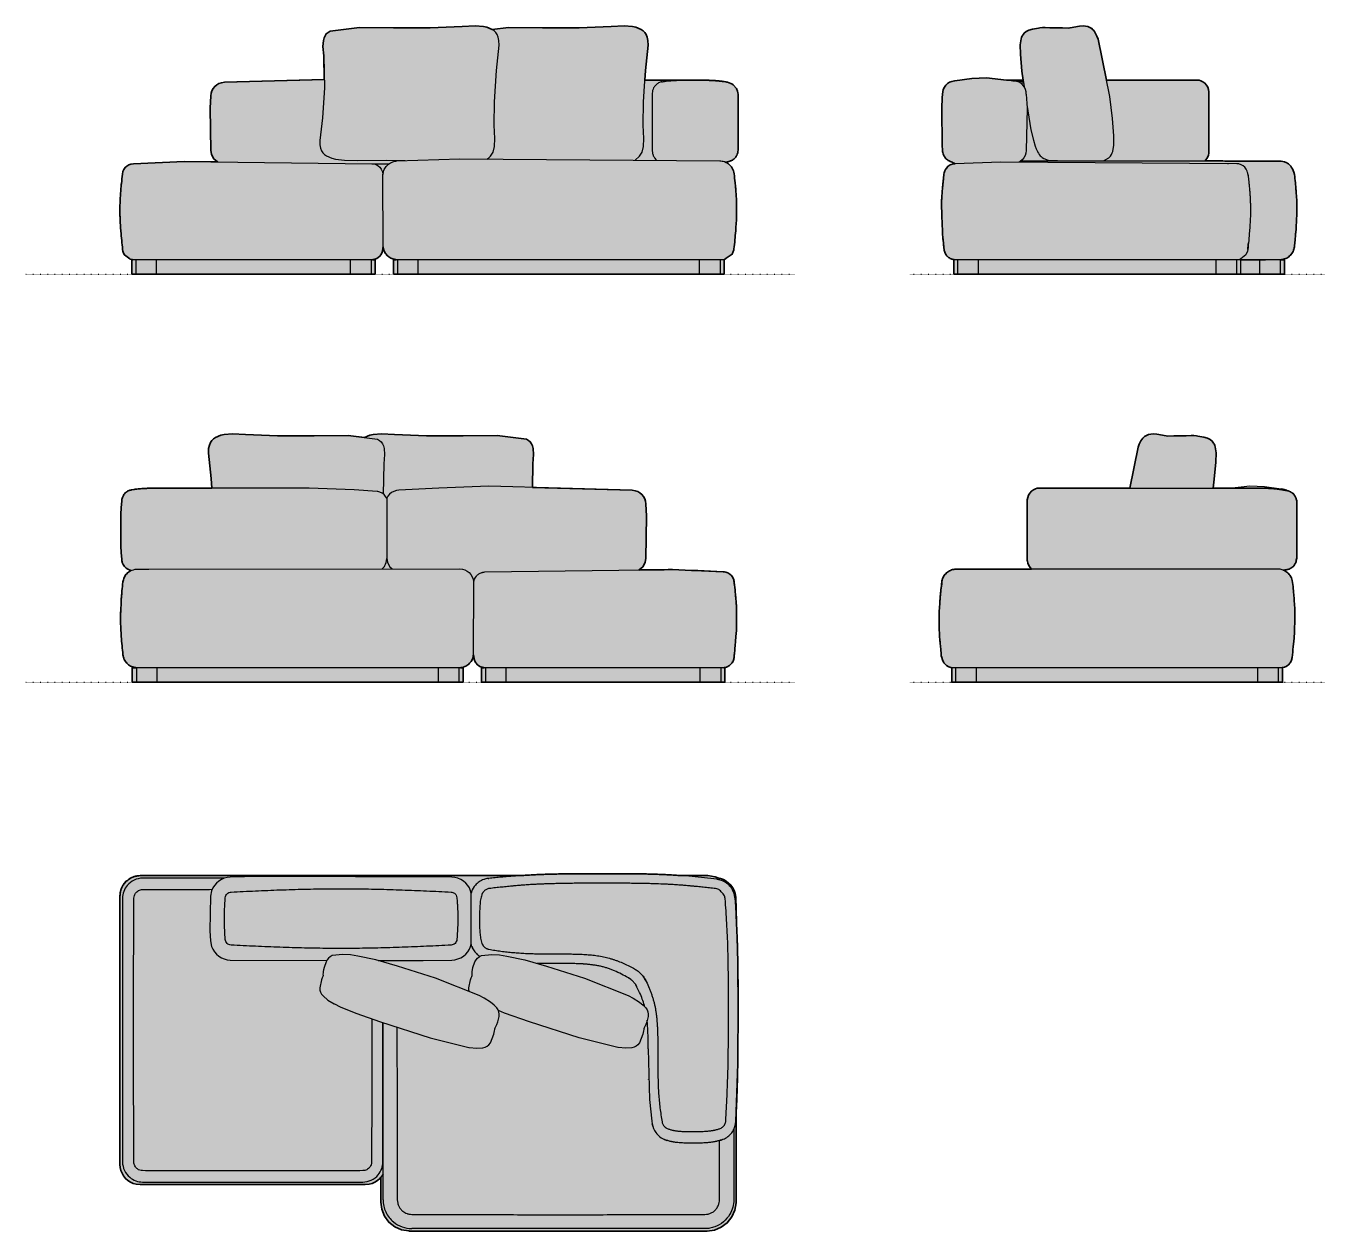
# Model space of a CAD drawing. Header units: millimetres. Extents: x 0 to 4483, y -3303 to 857.
import ezdxf

# ---------------------------------------------------------------- set-up
doc = ezdxf.new("R2010")
doc.units = ezdxf.units.MM
doc.linetypes.add('Dots', pattern=[1, 0, -1])
doc.layers.add('Blocks', color=7, linetype='Continuous')
doc.layers.add('Blocks$Fill', color=7, linetype='Continuous', true_color=0xffffff)
for name, color, linetype, lineweight, true_color in [('Blocks$Inner', 7, 'Continuous', 25, 0x007f00), ('Blocks$Outline', 7, 'Continuous', 35, 0xff3f3f), ('Groud', 7, 'Dots', 25, 0x243775)]:
    doc.layers.add(name, color=color, linetype=linetype, lineweight=lineweight, true_color=true_color)

# ---------------------------------------------------------------- blocks, each defined once
blk = doc.blocks.new('Alphabet Right')
at = {"layer": 'Blocks$Fill', "extrusion": (0, 0, -1)}
for points in [[(149, 50), (146.5, 50), (146.5, 0), (160.7, 0), (231.7, 0), (1202.9, 0), (1273.9, 0), (1288.1, 0), (1288.1, 50), (1295.1, 51.7), (1301.1, 54.3), (1306.5, 57.7), (1311.4, 62.1), (1315.4, 67.1), (1316.9, 69.8), (1318.1, 72.4), (1319.2, 74.8), (1320.2, 77), (1321.1, 79.1), (1321.8, 81.2), (1322.4, 83.1), (1323, 84.9), (1323.4, 86.6), (1323.8, 88.3), (1324.1, 89.8), (1324.3, 91.4), (1324.6, 92.9), (1325, 97.3), (1329.4, 146.1), (1330.7, 169.1), (1331.6, 192.1), (1331.8, 223.1), (1331.5, 241.3), (1329.7, 272.8), (1328.4, 289.2), (1323.6, 336.6), (1322.6, 345.7), (1322.6, 345.7), (1322.6, 345.7), (1322.6, 345.7), (1322.6, 345.7), (1322.6, 345.7), (1322.6, 345.7), (1322.6, 345.7), (1322.6, 345.7), (1322.6, 345.7), (1322.6, 345.7), (1322.6, 345.7), (1322.6, 345.7), (1322.6, 345.7), (1322.6, 345.7), (1322.6, 345.7), (1322.6, 345.7), (1322.6, 345.7), (1322.6, 345.7), (1322.6, 345.7), (1322.6, 345.7), (1322.6, 345.7), (1322.6, 345.7), (1322.6, 345.7), (1322.6, 345.7), (1322.6, 345.7), (1322.6, 345.7), (1322.6, 345.7), (1322.6, 345.7), (1322.6, 345.7), (1322.6, 345.7), (1322.6, 345.7), (1322.6, 345.7), (1322.6, 345.7), (1322.6, 345.7), (1322.6, 345.7), (1322.6, 345.7), (1322.6, 345.7), (1322.6, 345.7), (1322.6, 345.7), (1322.6, 345.7), (1322.6, 345.7), (1322.6, 345.7), (1322.6, 345.7), (1322.6, 345.7), (1322.6, 345.7), (1322.6, 345.7), (1322.6, 345.7), (1322.6, 345.7), (1322.6, 345.8), (1322.6, 345.8), (1322.6, 346.1), (1322.6, 346), (1322.6, 346.1), (1322.4, 347.1), (1322.3, 348), (1322.1, 348.9), (1322, 349.9), (1321.8, 350.8), (1321.6, 351.7), (1321.3, 352.7), (1321.1, 353.6), (1320.8, 354.6), (1320.5, 355.5), (1320.2, 356.5), (1319.8, 357.4), (1319.5, 358.4), (1319.1, 359.3), (1318.7, 360.2), (1318.3, 361.1), (1317.8, 362.1), (1317.4, 363), (1316.9, 363.8), (1316.4, 364.7), (1315.9, 365.6), (1315.4, 366.5), (1314.9, 367.3), (1314.3, 368.2), (1313.7, 369), (1313.1, 369.8), (1312.5, 370.6), (1311.9, 371.4), (1311.3, 372.2), (1310.6, 372.9), (1310, 373.7), (1309.3, 374.4), (1308.6, 375.2), (1307.9, 375.9), (1307.1, 376.6), (1306.4, 377.3), (1305.6, 377.9), (1304.9, 378.6), (1304.1, 379.2), (1303.3, 379.8), (1302.5, 380.4), (1301.7, 381), (1300.8, 381.6), (1300, 382.1), (1299.1, 382.7), (1298.3, 383.2), (1297.4, 383.7), (1296.5, 384.2), (1295.6, 384.6), (1294.7, 385.1), (1293.8, 385.5), (1292.9, 385.9), (1292, 386.3), (1291, 386.7), (1290.1, 387.1), (1289.1, 387.4), (1288.2, 387.7), (1287.2, 388), (1286.2, 388.3), (1285.3, 388.6), (1284.3, 388.8), (1283.3, 389), (1282.3, 389.2), (1281.3, 389.4), (1280.3, 389.6), (1279.3, 389.7), (1278.3, 389.8), (1277.3, 389.9), (1276.3, 390), (1275.3, 390.1), (1274.3, 390.1), (1273.3, 390.1), (1271.8, 390.1), (1012.7, 390.1), (1017.7, 395.2), (1022.4, 402.4), (1025.6, 410.2), (1027.2, 417.9), (1027.4, 419.7), (1027.4, 629.8), (1026.2, 637.4), (1023.3, 645.4), (1018.9, 652.8), (1013.2, 659), (1006.6, 663.9), (999.2, 667.5), (993.3, 669.1), (990.3, 669.6), (989.6, 669.6), (988.7, 669.7), (987.4, 669.8), (673.8, 669.8), (645.4, 811.1), (641, 821.9), (635.2, 833), (632.1, 837.7), (629, 841.6), (625.9, 844.9), (622.8, 847.6), (616.4, 851.7), (609.2, 854.5), (592.9, 856.6), (581, 855.9), (548.3, 850.4), (543.2, 849.3), (521.8, 850), (462.3, 851.2), (453, 850.8), (444.1, 849.9), (439.5, 849.3), (418.6, 845.5), (405.5, 841.6), (396.4, 837), (389.6, 831.6), (384.7, 825.4), (382.9, 822.2), (380.7, 817.1), (379, 811.7), (376.2, 791.5), (376.8, 759.1), (382, 700.9), (386.3, 669.8), (252.4, 669.8), (205.4, 669.4), (190.1, 668.8), (182.5, 668.3), (175, 667.7), (167.7, 666.9), (159.8, 665.8), (148.8, 664.1), (129.2, 660.7), (126.2, 659.9), (123.2, 658.9), (121.1, 658), (118.4, 656.6), (116.8, 655.7), (115.1, 654.6), (113.5, 653.4), (110.4, 650.8), (107.6, 647.8), (104.9, 644.4), (102.6, 640.7), (100.7, 636.6), (99.1, 632.1), (97.8, 626.3), (97.4, 621.6), (97.4, 428), (100.6, 413.3), (105.2, 405), (111, 398.4), (117.7, 393.4), (123.8, 390.5), (125.3, 389.9), (126.5, 389.5), (127.8, 389.2), (130.7, 388.5), (130.8, 388.5), (142.6, 386.5), (143, 386.5), (143.4, 386.4), (141.6, 385.7), (140.3, 385.2), (139.7, 384.9), (139.2, 384.6), (138.3, 384.2), (137.4, 383.7), (136.5, 383.2), (135.7, 382.7), (134.8, 382.1), (134, 381.6), (133.1, 381), (132.3, 380.4), (131.5, 379.8), (130.7, 379.2), (129.9, 378.6), (129.2, 377.9), (128.4, 377.3), (127.7, 376.6), (127, 375.9), (126.3, 375.3), (125.6, 374.6), (125, 373.9), (124.4, 373.2), (123.8, 372.6), (123.2, 371.9), (122.6, 371.2), (122.1, 370.5), (121.6, 369.8), (121.1, 369.1), (120.6, 368.4), (120.1, 367.6), (119.7, 366.9), (119.2, 366.2), (118.4, 364.6), (117.6, 363), (116.8, 361.4), (116.4, 360.5), (116, 359.6), (115.6, 358.7), (115.2, 357.7), (114.9, 356.6), (114.5, 355.6), (114.2, 354.4), (113.9, 353.2), (113.5, 351.9), (113.2, 350.6), (112.6, 347.6), (112, 344.3), (107.6, 300.2), (104.5, 252.2), (104.2, 234), (104.4, 203), (105.3, 180), (106.7, 156), (113.4, 85.4), (114.6, 79), (116.9, 72.9), (120.1, 67.3), (124.1, 62.2), (129, 57.9), (134.4, 54.4), (140.4, 51.9), (147.4, 50.2)], [(149, 50), (146.5, 50), (146.5, 0), (160.7, 0), (231.7, 0), (1202.9, 0), (1273.9, 0), (1288.1, 0), (1288.1, 50), (1295.1, 51.7), (1301.1, 54.3), (1306.5, 57.7), (1311.4, 62.1), (1315.4, 67.1), (1316.9, 69.8), (1318.1, 72.4), (1319.2, 74.8), (1320.2, 77), (1321.1, 79.1), (1321.8, 81.2), (1322.4, 83.1), (1323, 84.9), (1323.4, 86.6), (1323.8, 88.3), (1324.1, 89.8), (1324.3, 91.4), (1324.6, 92.9), (1325, 97.3), (1329.4, 146.1), (1330.7, 169.1), (1331.6, 192.1), (1331.8, 223.1), (1331.5, 241.3), (1329.7, 272.8), (1327.1, 303.9), (1324.9, 324.3), (1323.1, 339), (1321.5, 349.4), (1321, 352.1), (1320.7, 353.8), (1320.3, 355.2), (1320, 356.5), (1319.8, 357.1), (1319.7, 357.6), (1319.5, 358.2), (1319.3, 358.6), (1319.2, 359.1), (1319, 359.6), (1318.6, 360.5), (1318.2, 361.3), (1317.8, 362.2), (1317.4, 363), (1316.9, 363.9), (1316.4, 364.7), (1315.9, 365.6), (1315.4, 366.5), (1314.9, 367.3), (1314.3, 368.2), (1313.7, 369), (1313.1, 369.8), (1312.5, 370.6), (1311.9, 371.4), (1311.3, 372.2), (1310.6, 372.9), (1310, 373.7), (1309.3, 374.4), (1308.6, 375.2), (1307.9, 375.9), (1307.1, 376.6), (1306.4, 377.3), (1305.6, 377.9), (1304.9, 378.6), (1304.1, 379.2), (1303.3, 379.8), (1302.5, 380.4), (1301.7, 381), (1300.8, 381.6), (1300, 382.1), (1299.1, 382.7), (1298.3, 383.2), (1297.4, 383.7), (1296.5, 384.2), (1295.6, 384.6), (1294.7, 385.1), (1293.8, 385.5), (1292.9, 385.9), (1292, 386.3), (1291, 386.7), (1290.1, 387.1), (1289.1, 387.4), (1288.2, 387.7), (1287.2, 388), (1286.2, 388.3), (1285.3, 388.6), (1284.3, 388.8), (1283.3, 389), (1282.3, 389.2), (1281.3, 389.4), (1280.3, 389.6), (1279.3, 389.7), (1278.3, 389.8), (1277.3, 389.9), (1276.3, 390), (1275.3, 390.1), (1274.3, 390.1), (1273.3, 390.1), (1271.8, 390.1), (1012.7, 390.1), (1017.7, 395.2), (1022.4, 402.4), (1025.6, 410.2), (1027.2, 417.9), (1027.4, 419.7), (1027.4, 629.8), (1026.2, 637.4), (1023.3, 645.4), (1018.9, 652.8), (1013.2, 659), (1006.6, 663.9), (999.2, 667.5), (993.3, 669.1), (990.3, 669.6), (989.6, 669.6), (988.7, 669.7), (987.4, 669.8), (673.8, 669.8), (645.4, 811.1), (641, 821.9), (635.2, 833), (632.1, 837.7), (629, 841.6), (625.9, 844.9), (622.8, 847.6), (616.4, 851.7), (609.2, 854.5), (592.9, 856.6), (581, 855.9), (548.3, 850.4), (543.2, 849.3), (521.8, 850), (462.3, 851.2), (453, 850.8), (444.1, 849.9), (439.5, 849.3), (418.6, 845.5), (405.5, 841.6), (396.4, 837), (389.6, 831.6), (384.7, 825.4), (382.9, 822.2), (380.7, 817.1), (379, 811.7), (376.2, 791.5), (376.8, 759.1), (382, 700.9), (386.3, 669.8), (252.4, 669.8), (205.4, 669.4), (190.1, 668.8), (182.5, 668.3), (175, 667.7), (167.7, 666.9), (159.8, 665.8), (148.8, 664.1), (129.2, 660.7), (126.2, 659.9), (123.2, 658.9), (121.1, 658), (118.4, 656.6), (116.8, 655.7), (115.1, 654.6), (113.5, 653.4), (110.4, 650.8), (107.6, 647.8), (104.9, 644.4), (102.6, 640.7), (100.7, 636.6), (99.1, 632.1), (97.8, 626.3), (97.4, 621.6), (97.4, 428), (100.6, 413.3), (105.2, 405), (111, 398.4), (117.7, 393.4), (123.8, 390.5), (125.3, 389.9), (126.5, 389.5), (127.8, 389.2), (130.7, 388.5), (130.8, 388.5), (142.6, 386.5), (143, 386.5), (143.4, 386.4), (141.6, 385.7), (140.3, 385.2), (139.7, 384.9), (139.2, 384.6), (138.3, 384.2), (137.4, 383.7), (136.5, 383.2), (135.7, 382.7), (134.8, 382.1), (134, 381.6), (133.1, 381), (132.3, 380.4), (131.5, 379.8), (130.7, 379.2), (129.9, 378.6), (129.2, 377.9), (128.4, 377.3), (127.7, 376.6), (127, 375.9), (126.3, 375.3), (125.6, 374.6), (125, 373.9), (124.4, 373.2), (123.8, 372.6), (123.2, 371.9), (122.6, 371.2), (122.1, 370.5), (121.6, 369.8), (121.1, 369.1), (120.6, 368.4), (120.1, 367.6), (119.7, 366.9), (119.2, 366.2), (118.4, 364.6), (117.6, 363), (116.8, 361.4), (116.4, 360.5), (116, 359.6), (115.6, 358.7), (115.2, 357.7), (114.9, 356.6), (114.5, 355.6), (114.2, 354.4), (113.9, 353.2), (113.5, 351.9), (113.2, 350.6), (112.6, 347.6), (112, 344.3), (107.6, 300.2), (104.5, 252.2), (104.2, 234), (104.4, 203), (105.3, 180), (106.7, 156), (113.4, 85.4), (114.6, 79), (116.9, 72.9), (120.1, 67.3), (124.1, 62.2), (129, 57.9), (134.4, 54.4), (140.4, 51.9), (147.4, 50.2)]]:
    blk.add_hatch(color=256, dxfattribs=at).paths.add_polyline_path(points, flags=0)
at = {"layer": 'Blocks$Inner'}
for p, q in [((-1273.9, 0), (-1273.9, 50)), ((-1202.9, 0), (-1202.9, 50)), ((-231.7, 0), (-231.7, 50))]:
    blk.add_line(p, q, dxfattribs=at)
for points in [[(-673.8, 669.7), (-645.4, 811.1), (-641, 821.9), (-635.2, 833), (-632.1, 837.7), (-629, 841.6), (-625.9, 844.9), (-622.8, 847.6), (-616.4, 851.7), (-609.2, 854.5), (-592.9, 856.6), (-581, 855.9), (-548.3, 850.4), (-543.2, 849.3), (-521.8, 850), (-478.7, 850.7), (-462.3, 851.2), (-453, 850.8), (-444.1, 849.9), (-439.5, 849.3), (-418.6, 845.5), (-405.5, 841.6), (-396.4, 837), (-389.6, 831.6), (-384.7, 825.4), (-382.9, 822.2), (-380.7, 817.1), (-379, 811.7), (-376.2, 791.5), (-376.8, 759.1), (-382, 700.9), (-386.3, 669.8)], [(-329.2, 669.8), (-259.8, 677.5), (-209.4, 675.3), (-150.8, 667.1), (-149.2, 666.8)], [(-1012.7, 390.1), (-1017.7, 395.2), (-1022.4, 402.4), (-1025.6, 410.2), (-1027.2, 417.9), (-1027.4, 419.7), (-1027.4, 629.8), (-1026.2, 637.4), (-1023.3, 645.4), (-1018.9, 652.8), (-1013.2, 659), (-1006.6, 663.9), (-999.2, 667.5), (-993.3, 669.1), (-990.3, 669.6), (-989.6, 669.6), (-989, 669.7), (-988.8, 669.7), (-988.7, 669.7), (-987.4, 669.8), (-252.4, 669.8)], [(-129.2, 660.7), (-132.4, 662.6), (-140.2, 665.5), (-149.2, 666.8)], [(-129.2, 660.7), (-126.2, 659.9), (-123.2, 658.9), (-121.1, 658), (-118.4, 656.6), (-116.8, 655.7), (-115.1, 654.6), (-113.5, 653.4), (-110.4, 650.8), (-107.6, 647.8), (-104.9, 644.4), (-102.6, 640.7), (-100.7, 636.6), (-99.1, 632.1), (-97.8, 626.3), (-97.4, 621.6), (-97.4, 428), (-100.6, 413.3), (-105.2, 405), (-111, 398.4), (-117.7, 393.4), (-123.8, 390.5), (-125.3, 389.9), (-126.5, 389.5), (-127.8, 389.2), (-130.7, 388.5)], [(-148.2, 388.2), (-154.4, 389.6), (-156.6, 389.8), (-157.7, 389.9), (-162.5, 390.1), (-163.5, 390.1), (-165.2, 390.1), (-168.6, 390.1), (-1223.4, 390.1), (-1233.5, 390.1), (-1243.7, 390.1), (-1250, 390.1), (-1257.6, 390.1), (-1265.8, 390.1), (-1269.2, 390.1), (-1271.8, 390.1), (-1273.3, 390.1)], [(-1315.4, 67.1), (-1311.4, 62.1), (-1306.5, 57.7), (-1301.1, 54.3), (-1295.1, 51.7), (-1288.1, 50), (-1288.1, 0), (-1273.9, 0), (-1202.9, 0), (-160.7, 0), (-146.5, 0), (-146.5, 50), (-160.7, 50)], [(-160.7, 0), (-160.7, 50), (-1250.6, 50), (-1273.9, 50), (-1288.1, 50)], [(-149, 50), (-147.4, 50.2), (-140.4, 51.9), (-134.4, 54.4), (-129, 57.9), (-124.1, 62.2), (-120.1, 67.3), (-116.9, 72.9), (-114.6, 79), (-113.4, 85.4)]]:
    blk.add_lwpolyline(points, dxfattribs=at)
for points, knots in [([(-252.4, 669.8), (-246.5, 669.8), (-238.8, 669.8), (-228.5, 669.7), (-220.7, 669.7), (-213, 669.5), (-205.4, 669.4), (-197.8, 669.1), (-190.1, 668.8), (-182.5, 668.3), (-172.5, 667.5), (-165.3, 666.6), (-160.6, 666)], [1040.7554696, 1040.7554696, 1040.7554696, 1040.7554696, 1040.8110252, 1040.8388029, 1040.8665807, 1040.8943585, 1040.9221363, 1040.949914, 1040.9776918, 1041.0054696, 1041.0332474, 1041.0888029, 1041.0888029, 1041.0888029, 1041.0888029]), ([(-148.8, 664.1), (-148, 663.9), (-146.5, 663.7), (-144.6, 663.4), (-143.2, 663.1), (-142.1, 662.9), (-141.3, 662.8), (-140.7, 662.7), (-140.2, 662.6), (-139.7, 662.5), (-139.2, 662.4), (-138.5, 662.3), (-137.9, 662.2), (-137.2, 662.1), (-136.6, 662), (-129.2, 660.7)], [1042.4221363, 1042.4221363, 1042.4221363, 1042.4221363, 1042.4559732, 1042.4916875, 1042.5095447, 1042.5274018, 1042.5452589, 1042.5541875, 1042.5631161, 1042.5720447, 1042.5809732, 1042.5988304, 1042.6166875, 1042.6345447, 1042.8488304, 1042.8488304, 1042.8488304, 1042.8488304]), ([(-1273.3, 390.1), (-1276, 390.1), (-1281.4, 389.6), (-1289.2, 387.6), (-1296.6, 384.4), (-1303.4, 380), (-1309.4, 374.6), (-1314.5, 368.3), (-1318.5, 361.2), (-1321.3, 353.7), (-1325, 323.9), (-1326.6, 309.3), (-1328.4, 289.3), (-1329.3, 278.4), (-1329.7, 272.7), (-1331.5, 241.3)], [17.556278, 17.556278, 17.556278, 17.556278, 17.641, 17.725721, 17.810442, 17.895164, 17.979885, 18.064607, 18.149328, 18.234049, 18.356403, 18.451795, 18.501803, 18.551811, 18.556278, 18.556278, 18.556278, 18.556278]), ([(-112, 344.3), (-113.5, 353.7), (-117.3, 363.8), (-123.4, 372.8), (-131.4, 380), (-137.6, 384), (-141.8, 385.9), (-148.2, 388.2)], [0.8094797, 0.8094797, 0.8094797, 0.8094797, 1.0317019, 1.2539242, 1.3650353, 1.4761464, 1.5562782, 1.5562782, 1.5562782, 1.5562782]), ([(-130.7, 388.5), (-130.7, 388.5), (-130.8, 388.5), (-130.9, 388.5), (-131.2, 388.4), (-131.5, 388.4), (-132.1, 388.3), (-132.9, 388.2), (-133.8, 388), (-134.5, 387.9), (-135.3, 387.8), (-135.9, 387.6), (-136.6, 387.5), (-137.2, 387.4), (-137.9, 387.3), (-138.5, 387.2), (-139.2, 387.1), (-139.7, 387), (-140.2, 386.9), (-140.7, 386.9), (-141.3, 386.7), (-142.1, 386.6), (-142.8, 386.5), (-143.4, 386.4)], [1067.8488304, 1067.8488304, 1067.8488304, 1067.8488304, 1067.8577589, 1067.8666875, 1067.8845447, 1067.9024018, 1067.9202589, 1067.9559732, 1067.9738304, 1067.9916875, 1068.0095447, 1068.0274018, 1068.0452589, 1068.0631161, 1068.0809732, 1068.0988304, 1068.1166875, 1068.1256161, 1068.1345447, 1068.1434732, 1068.1524018, 1068.1702589, 1068.1866698, 1068.1866698, 1068.1866698, 1068.1866698]), ([(-104.5, 252.2), (-106.3, 283.6), (-106.7, 289.3), (-107.6, 300.2), (-109.4, 320.3), (-111, 334.9), (-112, 344.3)], [0.5596747, 0.5596747, 0.5596747, 0.5596747, 0.5652578, 0.6277578, 0.6902578, 0.8094797, 0.8094797, 0.8094797, 0.8094797]), ([(-1331.6, 192.1), (-1331.2, 176.7), (-1330.4, 160.7), (-1329.3, 144.7), (-1325, 97.3)], [18.6836131, 18.6836131, 18.6836131, 18.6836131, 18.8659529, 18.8746574, 18.8746574, 18.8746574, 18.8746574]), ([(-109.6, 121.5), (-106.7, 155.6), (-105.6, 171.6), (-104.8, 187.7), (-104.4, 203)], [0.2412956, 0.2412956, 0.2412956, 0.2412956, 0.25, 0.4323398, 0.4323398, 0.4323398, 0.4323398])]:
    blk.add_open_spline(points, degree=3, knots=knots, dxfattribs=at)
for points in [[(-160.6, 666), (-160.5, 665.9), (-160.4, 665.9), (-160.2, 665.9), (-160, 665.9), (-159.8, 665.8), (-159.8, 665.8)], [(-159.8, 665.8), (-157.8, 665.5), (-156, 665.3), (-148.8, 664.1)], [(-1331.5, 241.3), (-1331.9, 230.6), (-1332, 219.8), (-1331.6, 192.1)], [(-104.4, 203), (-104, 230.8), (-104.1, 241.5), (-104.5, 252.2)], [(-1325, 97.3), (-1324.3, 89.6), (-1323.4, 82), (-1315.4, 67.1)], [(-113.4, 85.4), (-112.1, 97.2), (-110.8, 109.3), (-109.6, 121.5)]]:
    blk.add_open_spline(points, degree=3, dxfattribs=at)
at = {"layer": 'Blocks$Outline'}
for points in [[(-673.8, 669.8), (-645.4, 811.1), (-641, 821.9), (-635.2, 833), (-632.1, 837.7), (-629, 841.6), (-625.9, 844.9), (-622.8, 847.6), (-616.4, 851.7), (-609.2, 854.5), (-592.9, 856.6), (-581, 855.9), (-548.3, 850.4), (-543.2, 849.3), (-521.8, 850), (-478.7, 850.7), (-462.3, 851.2), (-453, 850.8), (-444.1, 849.9), (-439.5, 849.3), (-418.6, 845.5), (-405.5, 841.6), (-396.4, 837), (-389.6, 831.6), (-384.7, 825.4), (-382.9, 822.2), (-380.7, 817.1), (-379, 811.7), (-376.2, 791.5), (-376.8, 759.1), (-382, 700.9), (-386.3, 669.8)], [(-673.8, 669.8), (-645.4, 811.1), (-641, 821.9), (-635.2, 833), (-632.1, 837.7), (-629, 841.6), (-625.9, 844.9), (-622.8, 847.6), (-616.4, 851.7), (-609.2, 854.5), (-592.9, 856.6), (-581, 855.9), (-548.3, 850.4), (-543.2, 849.3), (-521.8, 850), (-478.7, 850.7), (-462.3, 851.2), (-453, 850.8), (-444.1, 849.9), (-439.5, 849.3), (-418.6, 845.5), (-405.5, 841.6), (-396.4, 837), (-389.6, 831.6), (-384.7, 825.4), (-382.9, 822.2), (-380.7, 817.1), (-379, 811.7), (-376.2, 791.5), (-376.8, 759.1), (-382, 700.9), (-386.3, 669.8)], [(-1012.7, 390.1), (-1017.7, 395.2), (-1022.4, 402.4), (-1025.6, 410.2), (-1027.2, 417.9), (-1027.4, 419.7), (-1027.4, 629.8), (-1026.2, 637.4), (-1023.3, 645.4), (-1018.9, 652.8), (-1013.2, 659), (-1006.6, 663.9), (-999.2, 667.5), (-993.3, 669.1), (-990.3, 669.6), (-989.6, 669.6), (-989, 669.7), (-988.8, 669.7), (-988.7, 669.7), (-987.4, 669.8), (-673.8, 669.8)], [(-1012.7, 390.1), (-1017.7, 395.2), (-1022.4, 402.4), (-1025.6, 410.2), (-1027.2, 417.9), (-1027.4, 419.7), (-1027.4, 629.8), (-1026.2, 637.4), (-1023.3, 645.4), (-1018.9, 652.8), (-1013.2, 659), (-1006.6, 663.9), (-999.2, 667.5), (-993.3, 669.1), (-990.3, 669.6), (-989.6, 669.6), (-989, 669.7), (-988.8, 669.7), (-988.7, 669.7), (-987.4, 669.8), (-673.8, 669.8)], [(-386.3, 669.8), (-252.4, 669.8)], [(-386.3, 669.8), (-252.4, 669.8)], [(-1322.6, 345.8), (-1322.6, 345.8)]]:
    blk.add_lwpolyline(points, dxfattribs=at)
for points, knots in [([(-252.4, 669.8), (-246.5, 669.8), (-238.8, 669.8), (-228.5, 669.7), (-220.7, 669.7), (-213, 669.5), (-205.4, 669.4), (-197.8, 669.1), (-190.1, 668.8), (-182.5, 668.3), (-172.5, 667.5), (-165.3, 666.6), (-160.6, 666), (-160.5, 665.9), (-160.4, 665.9), (-160.2, 665.9), (-160, 665.9), (-159.8, 665.8), (-159.8, 665.8), (-157.8, 665.5), (-156, 665.3), (-148.8, 664.1)], [-0.333333, -0.333333, -0.333333, -0.333333, -0.277778, -0.25, -0.222222, -0.194444, -0.166667, -0.138889, -0.111111, -0.083333, -0.055556, 0, 0, 0, 0.25, 0.5, 0.75, 1, 1, 1, 1.333333, 1.333333, 1.333333, 1.333333]), ([(-252.4, 669.8), (-246.5, 669.8), (-238.8, 669.8), (-228.5, 669.7), (-220.7, 669.7), (-213, 669.5), (-205.4, 669.4), (-197.8, 669.1), (-190.1, 668.8), (-182.5, 668.3), (-172.5, 667.5), (-165.3, 666.6), (-160.6, 666), (-160.5, 665.9), (-160.4, 665.9), (-160.2, 665.9), (-160, 665.9), (-159.8, 665.8), (-159.8, 665.8), (-157.8, 665.5), (-156, 665.3), (-148.8, 664.1)], [-0.333333, -0.333333, -0.333333, -0.333333, -0.277778, -0.25, -0.222222, -0.194444, -0.166667, -0.138889, -0.111111, -0.083333, -0.055556, 0, 0, 0, 0.25, 0.5, 0.75, 1, 1, 1, 1.333333, 1.333333, 1.333333, 1.333333]), ([(-148.8, 664.1), (-148, 663.9), (-146.5, 663.7), (-144.6, 663.4), (-143.2, 663.1), (-142.1, 662.9), (-141.3, 662.8), (-140.7, 662.7), (-140.2, 662.6), (-139.7, 662.5), (-139.2, 662.4), (-138.5, 662.3), (-137.9, 662.2), (-137.2, 662.1), (-136.6, 662), (-129.2, 660.7), (-128.2, 660.5), (-127.2, 660.2), (-126.2, 659.9), (-125.2, 659.6), (-124.2, 659.2), (-123.2, 658.9), (-122.5, 658.6), (-121.8, 658.3), (-121.1, 658), (-120.2, 657.5), (-119.3, 657.1), (-118.4, 656.6), (-117.8, 656.3), (-117.3, 656), (-116.8, 655.7), (-116.2, 655.3), (-115.7, 655), (-115.1, 654.6), (-114.6, 654.2), (-114.1, 653.8), (-113.5, 653.4), (-112.5, 652.5), (-111.5, 651.7), (-110.4, 650.8), (-109.5, 649.8), (-108.5, 648.8), (-107.6, 647.8), (-106.7, 646.7), (-105.8, 645.5), (-104.9, 644.4), (-104.2, 643.2), (-103.4, 641.9), (-102.6, 640.7), (-102, 639.3), (-101.3, 637.9), (-100.7, 636.6), (-100.1, 635.1), (-99.6, 633.6), (-99.1, 632.1), (-98.7, 630.2), (-98.2, 628.3), (-97.8, 626.3), (-97.7, 624.8), (-97.5, 623.2), (-97.4, 621.6), (-97.4, 557.1), (-97.4, 492.5), (-97.4, 428), (-98.5, 423.1), (-99.5, 418.2), (-100.6, 413.3), (-102.1, 410.5), (-103.7, 407.7), (-105.2, 405), (-107.1, 402.8), (-109, 400.6), (-111, 398.4), (-113.2, 396.8), (-115.5, 395.1), (-117.7, 393.4), (-119.8, 392.4), (-121.8, 391.4), (-123.8, 390.5), (-124.3, 390.3), (-124.8, 390.1), (-125.3, 389.9), (-125.7, 389.8), (-126.1, 389.7), (-126.5, 389.5), (-126.9, 389.4), (-127.4, 389.3), (-127.8, 389.2), (-128.8, 388.9), (-129.7, 388.7), (-130.7, 388.5), (-130.7, 388.5), (-130.8, 388.5), (-130.9, 388.5), (-131.2, 388.4), (-131.5, 388.4), (-132.1, 388.3), (-132.9, 388.2), (-133.8, 388), (-134.5, 387.9), (-135.3, 387.8), (-135.9, 387.6), (-136.6, 387.5), (-137.2, 387.4), (-137.9, 387.3), (-138.5, 387.2), (-139.2, 387.1), (-139.7, 387), (-140.2, 386.9), (-140.7, 386.9), (-141.3, 386.7), (-142.1, 386.6), (-142.8, 386.5), (-143.4, 386.4)], [0.001877, 0.001877, 0.001877, 0.001877, 0.035714, 0.071429, 0.089286, 0.107143, 0.125, 0.133929, 0.142857, 0.151786, 0.160714, 0.178571, 0.196429, 0.214286, 0.428571, 0.428571, 0.428571, 1.428571, 1.428571, 1.428571, 2.428571, 2.428571, 2.428571, 3.428571, 3.428571, 3.428571, 4.428571, 4.428571, 4.428571, 5.428571, 5.428571, 5.428571, 6.428571, 6.428571, 6.428571, 7.428571, 7.428571, 7.428571, 8.428571, 8.428571, 8.428571, 9.428571, 9.428571, 9.428571, 10.428571, 10.428571, 10.428571, 11.428571, 11.428571, 11.428571, 12.428571, 12.428571, 12.428571, 13.428571, 13.428571, 13.428571, 14.428571, 14.428571, 14.428571, 15.428571, 15.428571, 15.428571, 16.428571, 16.428571, 16.428571, 17.428571, 17.428571, 17.428571, 18.428571, 18.428571, 18.428571, 19.428571, 19.428571, 19.428571, 20.428571, 20.428571, 20.428571, 21.428571, 21.428571, 21.428571, 22.428571, 22.428571, 22.428571, 23.428571, 23.428571, 23.428571, 24.428571, 24.428571, 24.428571, 25.428571, 25.428571, 25.428571, 25.4375, 25.446429, 25.464286, 25.482143, 25.5, 25.535714, 25.553571, 25.571429, 25.589286, 25.607143, 25.625, 25.642857, 25.660714, 25.678571, 25.696429, 25.705357, 25.714286, 25.723214, 25.732143, 25.75, 25.766411, 25.766411, 25.766411, 25.766411]), ([(-148.8, 664.1), (-148, 663.9), (-146.5, 663.7), (-144.6, 663.4), (-143.2, 663.1), (-142.1, 662.9), (-141.3, 662.8), (-140.7, 662.7), (-140.2, 662.6), (-139.7, 662.5), (-139.2, 662.4), (-138.5, 662.3), (-137.9, 662.2), (-137.2, 662.1), (-136.6, 662), (-129.2, 660.7), (-128.2, 660.5), (-127.2, 660.2), (-126.2, 659.9), (-125.2, 659.6), (-124.2, 659.2), (-123.2, 658.9), (-122.5, 658.6), (-121.8, 658.3), (-121.1, 658), (-120.2, 657.5), (-119.3, 657.1), (-118.4, 656.6), (-117.8, 656.3), (-117.3, 656), (-116.8, 655.7), (-116.2, 655.3), (-115.7, 655), (-115.1, 654.6), (-114.6, 654.2), (-114.1, 653.8), (-113.5, 653.4), (-112.5, 652.5), (-111.5, 651.7), (-110.4, 650.8), (-109.5, 649.8), (-108.5, 648.8), (-107.6, 647.8), (-106.7, 646.7), (-105.8, 645.5), (-104.9, 644.4), (-104.2, 643.2), (-103.4, 641.9), (-102.6, 640.7), (-102, 639.3), (-101.3, 637.9), (-100.7, 636.6), (-100.1, 635.1), (-99.6, 633.6), (-99.1, 632.1), (-98.7, 630.2), (-98.2, 628.3), (-97.8, 626.3), (-97.7, 624.8), (-97.5, 623.2), (-97.4, 621.6), (-97.4, 557.1), (-97.4, 492.5), (-97.4, 428), (-98.5, 423.1), (-99.5, 418.2), (-100.6, 413.3), (-102.1, 410.5), (-103.7, 407.7), (-105.2, 405), (-107.1, 402.8), (-109, 400.6), (-111, 398.4), (-113.2, 396.8), (-115.5, 395.1), (-117.7, 393.4), (-119.8, 392.4), (-121.8, 391.4), (-123.8, 390.5), (-124.3, 390.3), (-124.8, 390.1), (-125.3, 389.9), (-125.7, 389.8), (-126.1, 389.7), (-126.5, 389.5), (-126.9, 389.4), (-127.4, 389.3), (-127.8, 389.2), (-128.8, 388.9), (-129.7, 388.7), (-130.7, 388.5), (-130.7, 388.5), (-130.8, 388.5), (-130.9, 388.5), (-131.2, 388.4), (-131.5, 388.4), (-132.1, 388.3), (-132.9, 388.2), (-133.8, 388), (-134.5, 387.9), (-135.3, 387.8), (-135.9, 387.6), (-136.6, 387.5), (-137.2, 387.4), (-137.9, 387.3), (-138.5, 387.2), (-139.2, 387.1), (-139.7, 387), (-140.2, 386.9), (-140.7, 386.9), (-141.3, 386.7), (-142.1, 386.6), (-142.8, 386.5), (-143.4, 386.4)], [0.001877, 0.001877, 0.001877, 0.001877, 0.035714, 0.071429, 0.089286, 0.107143, 0.125, 0.133929, 0.142857, 0.151786, 0.160714, 0.178571, 0.196429, 0.214286, 0.428571, 0.428571, 0.428571, 1.428571, 1.428571, 1.428571, 2.428571, 2.428571, 2.428571, 3.428571, 3.428571, 3.428571, 4.428571, 4.428571, 4.428571, 5.428571, 5.428571, 5.428571, 6.428571, 6.428571, 6.428571, 7.428571, 7.428571, 7.428571, 8.428571, 8.428571, 8.428571, 9.428571, 9.428571, 9.428571, 10.428571, 10.428571, 10.428571, 11.428571, 11.428571, 11.428571, 12.428571, 12.428571, 12.428571, 13.428571, 13.428571, 13.428571, 14.428571, 14.428571, 14.428571, 15.428571, 15.428571, 15.428571, 16.428571, 16.428571, 16.428571, 17.428571, 17.428571, 17.428571, 18.428571, 18.428571, 18.428571, 19.428571, 19.428571, 19.428571, 20.428571, 20.428571, 20.428571, 21.428571, 21.428571, 21.428571, 22.428571, 22.428571, 22.428571, 23.428571, 23.428571, 23.428571, 24.428571, 24.428571, 24.428571, 25.428571, 25.428571, 25.428571, 25.4375, 25.446429, 25.464286, 25.482143, 25.5, 25.535714, 25.553571, 25.571429, 25.589286, 25.607143, 25.625, 25.642857, 25.660714, 25.678571, 25.696429, 25.705357, 25.714286, 25.723214, 25.732143, 25.75, 25.766411, 25.766411, 25.766411, 25.766411]), ([(-149, 50), (-148.1, 50), (-147.3, 50), (-146.5, 50), (-146.5, 33.3), (-146.5, 16.7), (-146.5, 0), (-151.2, 0), (-156, 0), (-160.7, 0), (-184.4, 0), (-531.8, 0), (-879.1, 0), (-1202.9, 0), (-1226.5, 0), (-1250.2, 0), (-1273.9, 0), (-1278.6, 0), (-1283.4, 0), (-1288.1, 0), (-1288.1, 16.7), (-1288.1, 33.3), (-1288.1, 50), (-1290.4, 50.6), (-1292.8, 51.1), (-1295.1, 51.7), (-1297.1, 52.5), (-1299.1, 53.4), (-1301.1, 54.3), (-1302.9, 55.4), (-1304.7, 56.6), (-1306.5, 57.7), (-1308.2, 59.2), (-1309.8, 60.6), (-1311.4, 62.1), (-1312.7, 63.8), (-1314.1, 65.4), (-1315.4, 67.1), (-1323.4, 82), (-1324.3, 89.6), (-1325, 97.3), (-1329.3, 144.7), (-1330.4, 160.7), (-1331.2, 176.7), (-1331.6, 192.1), (-1332, 219.8), (-1331.9, 230.6), (-1331.5, 241.3), (-1329.7, 272.7), (-1329.3, 278.4), (-1328.4, 289.3), (-1326.6, 309.3), (-1325, 323.9), (-1321.3, 353.7), (-1318.5, 361.2), (-1314.5, 368.3), (-1309.4, 374.6), (-1303.4, 380), (-1296.6, 384.4), (-1289.2, 387.6), (-1281.4, 389.6), (-1276, 390.1), (-1273.3, 390.1), (-1272.8, 390.1), (-1272.3, 390.1), (-1271.8, 390.1), (-1270.9, 390.1), (-1270.1, 390.1), (-1269.2, 390.1), (-1268.1, 390.1), (-1267, 390.1), (-1265.8, 390.1), (-1263.1, 390.1), (-1260.4, 390.1), (-1257.6, 390.1), (-1255.1, 390.1), (-1252.5, 390.1), (-1250, 390.1), (-1247.9, 390.1), (-1245.8, 390.1), (-1243.7, 390.1), (-1240.3, 390.1), (-1236.9, 390.1), (-1233.5, 390.1), (-1230.1, 390.1), (-1226.8, 390.1), (-1223.4, 390.1), (-1153.2, 390.1), (-1082.9, 390.1), (-1012.7, 390.1)], [-1268.2528, -1268.2528, -1268.2528, -1268.2528, -1265.761649, -1265.761649, -1265.761649, -1215.761649, -1215.761649, -1215.761649, -1201.560408, -1201.560408, -1201.560408, -1130.554205, -159.36524, -159.36524, -159.36524, -88.359038, -88.359038, -88.359038, -74.157797, -74.157797, -74.157797, -24.157797, -24.157797, -24.157797, -23.157797, -23.157797, -23.157797, -22.157797, -22.157797, -22.157797, -21.157797, -21.157797, -21.157797, -20.157797, -20.157797, -20.157797, -19.157797, -19.157797, -19.157797, -19.065178, -19.065178, -19.065178, -19.056473, -18.874133, -18.874133, -18.874133, -18.746798, -18.746798, -18.746798, -18.742331, -18.692324, -18.642316, -18.546923, -18.42457, -18.339848, -18.255127, -18.170405, -18.085684, -18.000963, -17.916241, -17.83152, -17.746798, -17.746798, -17.746798, -16.746798, -16.746798, -16.746798, -15.746798, -15.746798, -15.746798, -14.746798, -14.746798, -14.746798, -13.746798, -13.746798, -13.746798, -12.746798, -12.746798, -12.746798, -11.746798, -11.746798, -11.746798, -10.746798, -10.746798, -10.746798, -9.746798, -9.746798, -9.746798, -9.54698, -9.54698, -9.54698, -9.54698]), ([(-1322.6, 346.1), (-1322.3, 348.6), (-1321.2, 353.8), (-1318.5, 361.2), (-1314.5, 368.3), (-1309.4, 374.6), (-1303.4, 380), (-1296.6, 384.4), (-1289.2, 387.6), (-1281.4, 389.6), (-1276, 390.1), (-1273.3, 390.1), (-1272.8, 390.1), (-1272.3, 390.1), (-1271.8, 390.1), (-1270.9, 390.1), (-1270.1, 390.1), (-1269.2, 390.1), (-1268.1, 390.1), (-1267, 390.1), (-1265.8, 390.1), (-1263.1, 390.1), (-1260.4, 390.1), (-1257.6, 390.1), (-1255.1, 390.1), (-1252.5, 390.1), (-1250, 390.1), (-1247.9, 390.1), (-1245.8, 390.1), (-1243.7, 390.1), (-1240.3, 390.1), (-1236.9, 390.1), (-1233.5, 390.1), (-1230.1, 390.1), (-1226.8, 390.1), (-1223.4, 390.1), (-1153.2, 390.1), (-1082.9, 390.1), (-1012.7, 390.1)], [-18.741049, -18.741049, -18.741049, -18.741049, -18.635687, -18.524576, -18.413465, -18.302354, -18.191243, -18.080132, -17.969021, -17.85791, -17.746798, -17.746798, -17.746798, -16.746798, -16.746798, -16.746798, -15.746798, -15.746798, -15.746798, -14.746798, -14.746798, -14.746798, -13.746798, -13.746798, -13.746798, -12.746798, -12.746798, -12.746798, -11.746798, -11.746798, -11.746798, -10.746798, -10.746798, -10.746798, -9.746798, -9.746798, -9.746798, -9.54698, -9.54698, -9.54698, -9.54698]), ([(-143.4, 386.4), (-140.7, 385.4), (-137, 383.6), (-131.4, 380), (-123.4, 372.8), (-117.3, 363.8), (-113.5, 353.7), (-112, 344.3)], [-1.7217598, -1.7217598, -1.7217598, -1.7217598, -1.6666667, -1.5555556, -1.4444444, -1.2222222, -1, -1, -1, -1]), ([(-143.4, 386.4), (-140.7, 385.4), (-137, 383.6), (-131.4, 380), (-123.4, 372.8), (-117.3, 363.8), (-113.5, 353.7), (-112, 344.3)], [-1.7217598, -1.7217598, -1.7217598, -1.7217598, -1.6666667, -1.5555556, -1.4444444, -1.2222222, -1, -1, -1, -1]), ([(-149, 50), (-148.1, 50), (-147.3, 50), (-146.5, 50), (-146.5, 33.3), (-146.5, 16.7), (-146.5, 0), (-151.2, 0), (-156, 0), (-160.7, 0), (-184.4, 0), (-531.8, 0), (-879.1, 0), (-1202.9, 0), (-1226.5, 0), (-1250.2, 0), (-1273.9, 0), (-1278.6, 0), (-1283.4, 0), (-1288.1, 0), (-1288.1, 16.7), (-1288.1, 33.3), (-1288.1, 50), (-1290.4, 50.6), (-1292.8, 51.1), (-1295.1, 51.7), (-1297.1, 52.5), (-1299.1, 53.4), (-1301.1, 54.3), (-1302.9, 55.4), (-1304.7, 56.6), (-1306.5, 57.7), (-1308.2, 59.2), (-1309.8, 60.6), (-1311.4, 62.1), (-1312.7, 63.8), (-1314.1, 65.4), (-1315.4, 67.1), (-1323.4, 82), (-1324.3, 89.6), (-1325, 97.3), (-1329.3, 144.7), (-1330.4, 160.7), (-1331.2, 176.7), (-1331.6, 192.1), (-1332, 219.8), (-1331.9, 230.6), (-1331.5, 241.3), (-1329.7, 272.7), (-1329.3, 278.4), (-1328.4, 289.3), (-1326.6, 309.3), (-1325, 323.9), (-1324, 333.4), (-1323.9, 334.4), (-1323.7, 335.5), (-1323.6, 336.6)], [-1268.551959, -1268.551959, -1268.551959, -1268.551959, -1266.060808, -1266.060808, -1266.060808, -1216.060808, -1216.060808, -1216.060808, -1201.859567, -1201.859567, -1201.859567, -1130.853365, -159.6644, -159.6644, -159.6644, -88.658197, -88.658197, -88.658197, -74.456957, -74.456957, -74.456957, -24.456957, -24.456957, -24.456957, -23.456957, -23.456957, -23.456957, -22.456957, -22.456957, -22.456957, -21.456957, -21.456957, -21.456957, -20.456957, -20.456957, -20.456957, -19.456957, -19.456957, -19.456957, -19.364337, -19.364337, -19.364337, -19.355632, -19.173293, -19.173293, -19.173293, -19.045958, -19.045958, -19.045958, -19.040375, -18.977875, -18.915375, -18.796153, -18.796153, -18.796153, -18.783451, -18.783451, -18.783451, -18.783451]), ([(-1323.6, 336.6), (-1323.3, 339.6), (-1323, 342.6), (-1322.6, 345.7), (-1322.6, 345.7), (-1322.6, 345.7), (-1322.6, 345.7)], [0.96335253, 0.96335253, 0.96335253, 0.96335253, 1, 1, 1, 1.00000072, 1.00000072, 1.00000072, 1.00000072]), ([(-1322.6, 345.8), (-1322.6, 345.9), (-1322.6, 346), (-1322.6, 346.1), (-1322.6, 346.1), (-1322.6, 346.1), (-1322.6, 346), (-1322.6, 346)], [-1.2211991, -1.2211991, -1.2211991, -1.2211991, -1.1656436, -1.1383773, -1.1383773, -1.1383773, -1.1111111, -1.1111111, -1.1111111, -1.1111111]), ([(-1322.6, 346), (-1322.6, 346), (-1322.6, 346.1), (-1322.6, 346.1), (-1322.6, 346.1)], [1.08135985, 1.08135985, 1.08135985, 1.08135985, 1.10762744, 1.11111111, 1.11111111, 1.11111111, 1.11111111]), ([(-1322.6, 345.7), (-1322.6, 345.7), (-1322.6, 345.7), (-1322.6, 345.7), (-1322.6, 345.7), (-1322.6, 345.8), (-1322.6, 345.8)], [0.99999773, 0.99999773, 0.99999773, 0.99999773, 1, 1, 1, 1.03314231, 1.03314231, 1.03314231, 1.03314231]), ([(-112, 344.3), (-111, 334.9), (-109.4, 320.3), (-107.6, 300.2), (-106.7, 289.3), (-106.3, 283.6), (-104.5, 252.2), (-104.1, 241.5), (-104, 230.8), (-104.4, 203)], [-0.8771399, -0.8771399, -0.8771399, -0.8771399, -0.757918, -0.695418, -0.632918, -0.6273349, -0.6273349, -0.6273349, -0.5, -0.5, -0.5, -0.5]), ([(-112, 344.3), (-111, 334.9), (-109.4, 320.3), (-107.6, 300.2), (-106.7, 289.3), (-106.3, 283.6), (-104.5, 252.2), (-104.1, 241.5), (-104, 230.8), (-104.4, 203)], [-0.8771399, -0.8771399, -0.8771399, -0.8771399, -0.757918, -0.695418, -0.632918, -0.6273349, -0.6273349, -0.6273349, -0.5, -0.5, -0.5, -0.5]), ([(-104.4, 203), (-104.8, 187.7), (-105.6, 171.6), (-106.7, 155.6), (-109.6, 121.5), (-110.8, 109.3), (-112.1, 97.2), (-113.4, 85.4), (-113.8, 83.3), (-114.2, 81.2), (-114.6, 79), (-115.4, 77), (-116.1, 75), (-116.9, 72.9), (-117.9, 71.1), (-119, 69.2), (-120.1, 67.3), (-121.4, 65.6), (-122.8, 63.9), (-124.1, 62.2), (-125.7, 60.8), (-127.3, 59.4), (-129, 57.9), (-130.8, 56.8), (-132.6, 55.6), (-134.4, 54.4), (-136.4, 53.6), (-138.4, 52.7), (-140.4, 51.9), (-142.7, 51.3), (-145.1, 50.7), (-147.4, 50.2), (-147.9, 50.1), (-148.5, 50.1), (-149, 50)], [-0.43234, -0.43234, -0.43234, -0.43234, -0.25, -0.241296, -0.241296, -0.241296, -0.095526, -0.095526, -0.095526, 0.904474, 0.904474, 0.904474, 1.904474, 1.904474, 1.904474, 2.904474, 2.904474, 2.904474, 3.904474, 3.904474, 3.904474, 4.904474, 4.904474, 4.904474, 5.904474, 5.904474, 5.904474, 6.904474, 6.904474, 6.904474, 7.904474, 7.904474, 7.904474, 9.476105, 9.476105, 9.476105, 9.476105]), ([(-104.4, 203), (-104.8, 187.7), (-105.6, 171.6), (-106.7, 155.6), (-109.6, 121.5), (-110.8, 109.3), (-112.1, 97.2), (-113.4, 85.4), (-113.8, 83.3), (-114.2, 81.2), (-114.6, 79), (-115.4, 77), (-116.1, 75), (-116.9, 72.9), (-117.9, 71.1), (-119, 69.2), (-120.1, 67.3), (-121.4, 65.6), (-122.8, 63.9), (-124.1, 62.2), (-125.7, 60.8), (-127.3, 59.4), (-129, 57.9), (-130.8, 56.8), (-132.6, 55.6), (-134.4, 54.4), (-136.4, 53.6), (-138.4, 52.7), (-140.4, 51.9), (-142.7, 51.3), (-145.1, 50.7), (-147.4, 50.2), (-147.9, 50.1), (-148.5, 50.1), (-149, 50)], [-0.43234, -0.43234, -0.43234, -0.43234, -0.25, -0.241296, -0.241296, -0.241296, -0.095526, -0.095526, -0.095526, 0.904474, 0.904474, 0.904474, 1.904474, 1.904474, 1.904474, 2.904474, 2.904474, 2.904474, 3.904474, 3.904474, 3.904474, 4.904474, 4.904474, 4.904474, 5.904474, 5.904474, 5.904474, 6.904474, 6.904474, 6.904474, 7.904474, 7.904474, 7.904474, 9.476105, 9.476105, 9.476105, 9.476105])]:
    blk.add_open_spline(points, degree=3, knots=knots, dxfattribs=at)
blk = doc.blocks.new('Alphabet Left')
at = {"layer": 'Blocks$Fill'}
blk.add_hatch(color=256, dxfattribs=at).paths.add_polyline_path([(-1316.3, 335), (-1320.2, 297.4), (-1322.7, 264.6), (-1323.5, 247.8), (-1323.6, 245.5), (-1323.6, 242.3), (-1320.6, 146.4), (-1317.1, 108.2), (-1314.7, 85.4), (-1313.5, 79), (-1311.2, 72.9), (-1308, 67.3), (-1303.9, 62.2), (-1299.1, 57.9), (-1293.6, 54.4), (-1287.8, 51.9), (-1286.9, 51.6), (-1280.6, 50.2), (-1280.2, 50.1), (-1279.2, 50), (-1281.6, 50), (-1281.6, 0), (-1267.4, 0), (-140, 0), (-140, 50), (-151, 50), (-147.3, 50.4), (-139.4, 52.4), (-131.9, 55.6), (-125.1, 60), (-119, 65.4), (-114, 71.8), (-110, 78.8), (-107.2, 86.5), (-105.7, 94.4), (-105.1, 100.2), (-100, 155.6), (-98.5, 179.6), (-97.7, 203), (-97.3, 220.1), (-97.4, 236.1), (-97.8, 252.2), (-99.6, 283.7), (-100.9, 300.2), (-105.3, 344.3), (-105.8, 346.3), (-106.3, 348.1), (-106.8, 350), (-107.4, 351.7), (-108, 353.4), (-108.6, 355.1), (-109.2, 356.7), (-109.8, 358.2), (-110.4, 359.7), (-111.1, 361.1), (-111.7, 362.5), (-112.4, 363.8), (-113.1, 365.1), (-113.8, 366.3), (-114.5, 367.5), (-115.2, 368.6), (-115.9, 369.7), (-116.6, 370.7), (-117.3, 371.7), (-118, 372.6), (-118.8, 373.6), (-119.5, 374.4), (-120.2, 375.2), (-120.9, 376), (-121.6, 376.8), (-122.3, 377.5), (-123, 378.2), (-123.7, 378.8), (-124.4, 379.4), (-125.1, 380), (-125.8, 380.5), (-126.4, 381), (-127, 381.4), (-127.5, 381.8), (-128, 382.1), (-128.6, 382.5), (-129.3, 382.9), (-129.9, 383.3), (-131.5, 384.2), (-135.9, 385.9), (-139.7, 387.2), (-141.4, 387.8), (-143, 388.2), (-144.5, 388.6), (-145.9, 389), (-147.3, 389.3), (-148.6, 389.5), (-149.8, 389.7), (-151, 389.9), (-152.2, 390), (-153.4, 390), (-154.6, 390.1), (-155.8, 390.1), (-156.7, 390.1), (-204.5, 390.1), (-204.6, 390.1), (-317.1, 390.5), (-413.3, 390.8), (-405.7, 402.4), (-402.4, 410.2), (-400.8, 417.9), (-400.7, 419.7), (-400.7, 629.8), (-401.9, 637.4), (-404.8, 645.4), (-409.2, 652.8), (-414.8, 659), (-421.4, 663.9), (-428.9, 667.5), (-434.8, 669.1), (-437.7, 669.6), (-438.5, 669.6), (-439.4, 669.7), (-440.7, 669.8), (-754.3, 669.8), (-782.6, 811.1), (-787.1, 821.9), (-792.8, 833), (-796, 837.7), (-799.1, 841.6), (-802.2, 844.9), (-805.2, 847.6), (-811.7, 851.7), (-818.8, 854.5), (-835.2, 856.6), (-847, 855.9), (-879.8, 850.4), (-884.8, 849.3), (-906.3, 850), (-965.8, 851.2), (-975, 850.8), (-983.9, 849.9), (-988.5, 849.3), (-1009.5, 845.5), (-1022.6, 841.6), (-1031.7, 837), (-1038.4, 831.6), (-1043.4, 825.4), (-1045.1, 822.2), (-1047.4, 817.1), (-1049, 811.7), (-1051.8, 791.5), (-1051.3, 759.1), (-1046.1, 700.9), (-1041.7, 669.8), (-1098.9, 669.8), (-1168.2, 677.5), (-1218.6, 675.3), (-1277.2, 667.1), (-1278.8, 666.8), (-1287.9, 665.5), (-1295.6, 662.6), (-1302.7, 658.3), (-1308.8, 652.7), (-1313.8, 645.8), (-1317.4, 637.9), (-1319.6, 629.5), (-1320.1, 621), (-1322.9, 572.9), (-1320.5, 426.7), (-1317.2, 412), (-1312.6, 403.6), (-1306.9, 397.1), (-1300.1, 392.1), (-1294, 389.1), (-1292.5, 388.6), (-1291.4, 388.2), (-1290, 387.8), (-1276.8, 381.1), (-1286, 379.9), (-1293.5, 377.1), (-1300.1, 372.9), (-1305.8, 367.4), (-1310.4, 360.8), (-1313.4, 353.5), (-1315.1, 344.9)], flags=0)
at = {"layer": 'Blocks$Inner'}
for p, q in [((-1267.4, 0), (-1267.4, 50)), ((-1196.4, 0), (-1196.4, 49.8)), ((-375.8, 0), (-375.8, 49.8)), ((-304.8, 0), (-304.8, 50)), ((-225.2, 0), (-225.2, 49.8)), ((-154.2, 0), (-154.2, 50))]:
    blk.add_line(p, q, dxfattribs=at)
for points in [[(-764.5, 391.1), (-746.3, 401.7), (-740.7, 406.9), (-736.4, 413.2), (-734.1, 418.3), (-732.2, 423.9), (-728.9, 444.7), (-728.5, 478), (-733, 537.6), (-742.9, 613.2), (-782.6, 811.1), (-787.1, 821.9), (-792.8, 833), (-796, 837.7), (-799.1, 841.6), (-802.2, 844.9), (-805.2, 847.6), (-811.7, 851.7), (-818.8, 854.5), (-835.2, 856.6), (-847, 855.9), (-879.8, 850.4), (-884.8, 849.3), (-906.3, 850), (-949.3, 850.7), (-965.8, 851.2), (-975, 850.8), (-983.9, 849.9), (-988.5, 849.3), (-1009.5, 845.5), (-1022.6, 841.6), (-1031.7, 837), (-1038.4, 831.6), (-1043.4, 825.4), (-1045.1, 822.2), (-1047.4, 817.1), (-1049, 811.7), (-1051.8, 791.5), (-1051.3, 759.1), (-1046.1, 700.9), (-1038.6, 647)], [(-1315.1, 344.9), (-1313.4, 353.5), (-1310.4, 360.8), (-1305.8, 367.4), (-1300.1, 372.9), (-1293.5, 377.1), (-1286, 379.9), (-1276.8, 381.1), (-1290, 387.8), (-1291.4, 388.2), (-1292.5, 388.6), (-1294, 389.1), (-1300.1, 392.1), (-1306.9, 397.1), (-1312.6, 403.6), (-1317.2, 412), (-1320.5, 426.7), (-1322.9, 572.9), (-1320.1, 621), (-1319.6, 629.5), (-1317.4, 637.9), (-1313.8, 645.8), (-1308.8, 652.7), (-1302.7, 658.3), (-1295.6, 662.6), (-1287.9, 665.5), (-1278.8, 666.8), (-1277.2, 667.1), (-1218.6, 675.3), (-1168.2, 677.5), (-1072.5, 666.8)], [(-1041.7, 669.8), (-1098.9, 669.8)], [(-1031.2, 621), (-1031.8, 629.5), (-1033.9, 637.9), (-1037.6, 645.8), (-1042.6, 652.7), (-1048.6, 658.3), (-1055.7, 662.6), (-1063.4, 665.5), (-1072.5, 666.8)], [(-440.6, 669.8), (-754.3, 669.8)], [(-400.7, 629.8), (-401.9, 637.4), (-404.8, 645.4), (-409.2, 652.8), (-414.8, 659), (-421.4, 663.9), (-428.9, 667.5), (-434.8, 669.1), (-437.7, 669.6), (-438.5, 669.6), (-439, 669.7), (-439.2, 669.7), (-439.4, 669.7), (-440.7, 669.8)], [(-400.7, 629.8), (-400.7, 419.7), (-400.8, 417.9), (-402.4, 410.2), (-405.7, 402.4), (-413.3, 390.8)], [(-1031.2, 621), (-1028.5, 572.9), (-1030.9, 426.7), (-1032.2, 418.1), (-1035, 409.7), (-1039.4, 401.8), (-1045.1, 394.8), (-1051.9, 389), (-1056.4, 386.3)], [(-1029.4, 585.5), (-1014.9, 498.2), (-1006.6, 462.3), (-1000.7, 442), (-997.4, 433.1), (-992.7, 422.9), (-992.4, 422.3), (-989.4, 417.1), (-986.3, 412.7), (-983.1, 408.9), (-980, 405.7), (-976.7, 402.9), (-970.1, 398.7), (-955, 393.6), (-936, 392), (-923.2, 392.4), (-907.1, 391.1)], [(-266.4, 345.9), (-266.5, 347), (-266.5, 347.3), (-266.5, 347.5), (-266.6, 347.7), (-266.6, 347.9), (-266.7, 348.2), (-267.1, 350.6), (-268.5, 355.3), (-271.9, 362.5), (-276.7, 368.8), (-282.6, 374), (-289.5, 377.9), (-297, 380.3), (-304.5, 381.1), (-1119.5, 386.8), (-1276.8, 381.1)], [(-204.5, 390.1), (-193.4, 390.1), (-185.2, 390.1), (-178.4, 390.1), (-168, 390.1), (-161.9, 390.1), (-158.5, 390.1), (-156.7, 390.1), (-155.8, 390.1)], [(-105.7, 94.4), (-107.2, 86.5), (-110, 78.8), (-114, 71.8), (-119, 65.4), (-125.1, 60), (-131.9, 55.6), (-139.4, 52.4), (-147.3, 50.4), (-151, 50)], [(-1280.6, 50.2), (-1280.2, 50.1), (-1279.2, 50), (-1280.2, 50.1), (-1286.9, 51.6), (-1287.8, 51.9), (-1293.6, 54.4), (-1299.1, 57.9), (-1303.9, 62.2), (-1308, 67.3), (-1311.2, 72.9), (-1313.5, 79), (-1314.7, 85.4)], [(-290.6, 0), (-290.6, 50), (-304.8, 50), (-1281.6, 50), (-1281.6, 0), (-1267.4, 0), (-1196.4, 0), (-304.8, 0), (-290.6, 0), (-154.2, 0), (-140, 0), (-140, 50), (-154.2, 50), (-176.7, 49.8)], [(-302.2, 50), (-301.2, 50.1), (-294.5, 51.6), (-292.7, 52.2)], [(-266.6, 85.4), (-267.9, 79), (-273.3, 67.3), (-290.8, 53), (-293.6, 51.9)], [(-205.1, 49.8), (-290.6, 49.8), (-205.1, 49.8)]]:
    blk.add_lwpolyline(points, dxfattribs=at)
for points, knots in [([(-1077.2, 667.6), (-1076.3, 667.5), (-1072.7, 667.3), (-1066.5, 667), (-1058.6, 666.5), (-1050.6, 666), (-1044.8, 665.7), (-1041.8, 665.5), (-1041.5, 665.4)], [0.6847795, 0.6847795, 0.6847795, 0.6847795, 0.6944444, 0.7222222, 0.75, 0.7777778, 0.8055556, 0.8091738, 0.8091738, 0.8091738, 0.8091738]), ([(-1051.4, 660.8), (-1050.9, 660.7), (-1049.9, 660.7), (-1048.2, 660.6), (-1046.2, 660.5), (-1043.8, 660.4), (-1041.8, 660.4), (-1041.4, 660.4)], [0.6666667, 0.6666667, 0.6666667, 0.6666667, 0.7083333, 0.7291667, 0.75, 0.7916667, 0.8022424, 0.8022424, 0.8022424, 0.8022424]), ([(-1049.3, 391.1), (-593.3, 391.1), (-530.2, 391), (-429.5, 390.8), (-317.1, 390.5), (-242.1, 390.2), (-204.6, 390.1)], [0.5905977, 0.5905977, 0.5905977, 0.5905977, 0.6666667, 0.7777778, 0.8888889, 1, 1, 1, 1]), ([(-131.5, 384.2), (-129.2, 382.9), (-121.2, 377.8), (-110.5, 365.4), (-105.3, 344.3)], [9.2239108, 9.2239108, 9.2239108, 9.2239108, 9.3350219, 9.8905775, 9.8905775, 9.8905775, 9.8905775]), ([(-1320.6, 146.4), (-1323.8, 236.7), (-1323.6, 247.9), (-1322.8, 264.7), (-1321.6, 281.2), (-1320.3, 297.4), (-1318.8, 312.7), (-1317.7, 322.5), (-1317.1, 327.1)], [10.2433617, 10.2433617, 10.2433617, 10.2433617, 10.3047189, 10.3672189, 10.4297189, 10.4922189, 10.5547189, 10.6088941, 10.6088941, 10.6088941, 10.6088941]), ([(-262.9, 316), (-262.8, 315.1), (-262.2, 308.9), (-261, 297.4), (-259.7, 281.2), (-258.6, 264.7), (-257.8, 247.8), (-257.3, 230.8), (-257.3, 214), (-257.7, 197.4), (-258.3, 182.5), (-258.8, 173.1), (-260.6, 148.1)], [-0.9589546, -0.9589546, -0.9589546, -0.9589546, -0.9484852, -0.8859852, -0.8234852, -0.7609852, -0.6984852, -0.6359852, -0.5734852, -0.5109852, -0.4484852, -0.4049038, -0.4049038, -0.4049038, -0.4049038]), ([(-105.3, 344.3), (-104.2, 334.9), (-102.7, 320.3), (-100.9, 300.2), (-100, 289.3), (-99.6, 283.6), (-97.8, 252.2)], [9.8905775, 9.8905775, 9.8905775, 9.8905775, 10.0097994, 10.0722994, 10.1347994, 10.1403825, 10.1403825, 10.1403825, 10.1403825]), ([(-176.7, 49.8), (-178.9, 49.8), (-187.6, 49.8), (-197.7, 49.8), (-205.1, 49.8)], [2266.317957, 2266.317957, 2266.317957, 2266.317957, 2266.4184561, 2266.7041704, 2266.7041704, 2266.7041704, 2266.7041704])]:
    blk.add_open_spline(points, degree=3, knots=knots, dxfattribs=at)
for points in [[(-334.4, 380.1), (-334.8, 380.1), (-335.2, 380.1), (-335.5, 380.1)], [(-204.6, 390.1), (-204.6, 390.1), (-204.6, 390.1), (-204.5, 390.1)], [(-155.8, 390.1), (-149.4, 390.1), (-144, 389.2), (-131.5, 384.2)], [(-1317.1, 327.1), (-1316.3, 334.6), (-1316.3, 334.8), (-1316.3, 335)], [(-1316.3, 335), (-1315.7, 339.7), (-1315.4, 342.3), (-1315.1, 344.9)], [(-266.3, 345.2), (-266.3, 345.3), (-266.3, 345.4), (-266.4, 345.9)], [(-266.3, 345.2), (-266.3, 345.1), (-266.3, 345), (-266.2, 344.9)], [(-266.3, 345.2), (-266.3, 345.2), (-266.3, 345.2), (-266.3, 345.2)], [(-266.3, 345.2), (-266.3, 345.2), (-266.3, 345.2), (-266.3, 345.2)], [(-266.3, 345.2), (-266.3, 345.2), (-266.3, 345.2), (-266.3, 345.2)], [(-266.3, 345.2), (-266.3, 345.2), (-266.3, 345.2), (-266.3, 345.2)], [(-266.2, 344.9), (-265.9, 342.3), (-265.6, 339.8), (-265.3, 337.2)], [(-266.2, 344.9), (-265.8, 341.4), (-265.4, 337.9), (-262.9, 316)], [(-1321.7, 284.4), (-1321.7, 283.9), (-1321.7, 283.5), (-1321.7, 283.1)], [(-97.8, 252.2), (-97.4, 241.5), (-97.3, 230.8), (-97.3, 220.1)], [(-97.7, 203), (-98.1, 187.7), (-98.8, 171.6), (-100, 155.6)], [(-97.3, 220.1), (-97.4, 214.2), (-97.4, 208.7), (-97.7, 203)], [(-1314.7, 85.4), (-1316.8, 105.1), (-1318.9, 125.5), (-1320.6, 146.4)], [(-260.6, 148.1), (-262.3, 126.6), (-264.4, 105.6), (-266.6, 85.4)], [(-100, 155.6), (-102.5, 125), (-104, 109.7), (-105.7, 94.4)], [(-1314.7, 85.4), (-1315.5, 92.9), (-1316.3, 100.5), (-1317.1, 108.2)], [(-1317, 107.3), (-1316.9, 106.4), (-1316.8, 105.4), (-1316.7, 104.5)], [(-1315.5, 92.7), (-1316, 97.5), (-1316.5, 102.4), (-1317, 107.3)], [(-1317, 107.3), (-1316.2, 100), (-1315.5, 92.7), (-1314.7, 85.4)], [(-1316.1, 98.3), (-1316.4, 101.2), (-1316.7, 104.1), (-1317, 107)], [(-1315.7, 94.4), (-1315.7, 94.9), (-1315.7, 95.3), (-1315.8, 95.7)], [(-264.2, 108.2), (-265, 100.5), (-265.8, 92.9), (-266.6, 85.4)], [(-266.6, 85.4), (-265.8, 92.9), (-265, 100.5), (-264.2, 108.2)], [(-264.2, 108.2), (-265, 100.5), (-265.8, 92.9), (-266.6, 85.4)], [(-266.6, 85.4), (-265.8, 92.9), (-265, 100.5), (-264.2, 108.2)], [(-264.2, 108.2), (-265, 100.5), (-265.8, 92.9), (-266.6, 85.4)], [(-266.6, 85.4), (-266.3, 88.6), (-266, 91.8), (-265.6, 95)], [(-265.5, 96.5), (-265.6, 95.6), (-265.6, 94.7), (-265.7, 93.8)], [(-265.6, 95), (-265.7, 94.6), (-265.7, 94.2), (-265.7, 93.8)], [(-265.7, 93.8), (-265.7, 94.2), (-265.7, 94.6), (-265.6, 95)], [(-265.6, 95), (-265.7, 94.6), (-265.7, 94.2), (-265.7, 93.8)], [(-265.7, 93.8), (-265.7, 94.2), (-265.7, 94.6), (-265.6, 95)]]:
    blk.add_open_spline(points, degree=3, dxfattribs=at)
at = {"layer": 'Blocks$Outline'}
for points in [[(-754.3, 669.8), (-782.6, 811.1), (-787.1, 821.9), (-792.8, 833), (-796, 837.7), (-799.1, 841.6), (-802.2, 844.9), (-805.2, 847.6), (-811.7, 851.7), (-818.8, 854.5), (-835.2, 856.6), (-847, 855.9), (-879.8, 850.4), (-884.8, 849.3), (-906.3, 850), (-949.3, 850.7), (-965.8, 851.2), (-975, 850.8), (-983.9, 849.9), (-988.5, 849.3), (-1009.5, 845.5), (-1022.6, 841.6), (-1031.7, 837), (-1038.4, 831.6), (-1043.4, 825.4), (-1045.1, 822.2), (-1047.4, 817.1), (-1049, 811.7), (-1051.8, 791.5), (-1051.3, 759.1), (-1046.1, 700.9), (-1041.7, 669.8)], [(-1098.9, 669.8), (-1168.2, 677.5), (-1218.6, 675.3), (-1277.2, 667.1), (-1278.8, 666.8)], [(-1278.8, 666.8), (-1287.9, 665.5), (-1295.6, 662.6), (-1302.7, 658.3), (-1308.8, 652.7), (-1313.8, 645.8), (-1317.4, 637.9), (-1319.6, 629.5), (-1320.1, 621)], [(-1041.7, 669.8), (-1098.9, 669.8)], [(-440.7, 669.8), (-754.3, 669.8)], [(-400.7, 629.8), (-401.9, 637.4), (-404.8, 645.4), (-409.2, 652.8), (-414.8, 659), (-421.4, 663.9), (-428.9, 667.5), (-434.8, 669.1), (-437.7, 669.6), (-438.5, 669.6), (-439, 669.7), (-439.2, 669.7), (-439.4, 669.7), (-440.7, 669.8)], [(-413.3, 390.8), (-405.7, 402.4), (-402.4, 410.2), (-400.8, 417.9), (-400.7, 419.7), (-400.7, 629.8)], [(-1279.2, 50), (-1281.6, 50), (-1281.6, 0), (-1267.4, 0), (-1196.4, 0), (-304.8, 0), (-290.6, 0), (-154.2, 0), (-140, 0), (-140, 50), (-151, 50)]]:
    blk.add_lwpolyline(points, dxfattribs=at)
for points, knots in [([(-1320.1, 621), (-1321, 604.9), (-1321.9, 588.9), (-1322.9, 572.9), (-1322.1, 524.2), (-1321.3, 475.4), (-1320.5, 426.7), (-1319.4, 421.8), (-1318.3, 416.9), (-1317.2, 412), (-1315.7, 409.2), (-1314.2, 406.4), (-1312.6, 403.6), (-1310.7, 401.5), (-1308.8, 399.3), (-1306.9, 397.1), (-1304.6, 395.4), (-1302.4, 393.8), (-1300.1, 392.1), (-1298.1, 391.1), (-1296.1, 390.1), (-1294, 389.1), (-1293.5, 388.9), (-1293, 388.8), (-1292.5, 388.6), (-1292.1, 388.5), (-1291.8, 388.3), (-1291.4, 388.2), (-1290.9, 388.1), (-1290.5, 388), (-1290, 387.8), (-1285.6, 385.6), (-1281.2, 383.3), (-1276.8, 381.1), (-1279.9, 380.7), (-1282.9, 380.3), (-1286, 379.9), (-1288.5, 378.9), (-1291, 378), (-1293.5, 377.1), (-1295.7, 375.7), (-1297.9, 374.3), (-1300.1, 372.9), (-1302, 371.1), (-1303.9, 369.3), (-1305.8, 367.4), (-1307.3, 365.2), (-1308.8, 363), (-1310.4, 360.8), (-1311.4, 358.4), (-1312.4, 356), (-1313.4, 353.5), (-1314, 350.7), (-1314.5, 347.8), (-1315.1, 344.9), (-1315.4, 342.3), (-1315.7, 339.7), (-1316.3, 335)], [-26.772194, -26.772194, -26.772194, -26.772194, -25.772194, -25.772194, -25.772194, -24.772194, -24.772194, -24.772194, -23.772194, -23.772194, -23.772194, -22.772194, -22.772194, -22.772194, -21.772194, -21.772194, -21.772194, -20.772194, -20.772194, -20.772194, -19.772194, -19.772194, -19.772194, -18.772194, -18.772194, -18.772194, -17.772194, -17.772194, -17.772194, -16.772194, -16.772194, -16.772194, -15.772194, -15.772194, -15.772194, -14.772194, -14.772194, -14.772194, -13.772194, -13.772194, -13.772194, -12.772194, -12.772194, -12.772194, -11.772194, -11.772194, -11.772194, -10.772194, -10.772194, -10.772194, -9.772194, -9.772194, -9.772194, -1, -1, -1, -0.96931, -0.96931, -0.96931, -0.96931]), ([(-105.3, 344.3), (-110.5, 365.4), (-121.2, 377.8), (-129.2, 382.9), (-131.5, 384.2), (-144, 389.2), (-149.4, 390.1), (-155.8, 390.1), (-156.1, 390.1), (-156.4, 390.1), (-156.7, 390.1), (-157.3, 390.1), (-157.9, 390.1), (-158.5, 390.1), (-159.6, 390.1), (-160.8, 390.1), (-161.9, 390.1), (-163.9, 390.1), (-166, 390.1), (-168, 390.1), (-171.5, 390.1), (-175, 390.1), (-178.4, 390.1), (-180.7, 390.1), (-183, 390.1), (-185.2, 390.1), (-188, 390.1), (-190.7, 390.1), (-193.4, 390.1), (-197.1, 390.1), (-200.8, 390.1), (-204.5, 390.1), (-204.6, 390.1), (-204.6, 390.1), (-204.6, 390.1), (-242.1, 390.2), (-311.7, 390.5), (-381.2, 390.7), (-413.3, 390.8)], [-9.890577, -9.890577, -9.890577, -9.890577, -9.335022, -9.223911, -9.223911, -9.223911, -9.001689, -9.001689, -9.001689, -8.001689, -8.001689, -8.001689, -7.001689, -7.001689, -7.001689, -6.001689, -6.001689, -6.001689, -5.001689, -5.001689, -5.001689, -4.001689, -4.001689, -4.001689, -3.001689, -3.001689, -3.001689, -2.001689, -2.001689, -2.001689, -1.001689, -1.001689, -1.001689, -1, -1, -1, -0.888889, -0.793827, -0.793827, -0.793827, -0.793827]), ([(-1316.3, 335), (-1316.3, 334.8), (-1316.3, 334.6), (-1317.1, 327.1), (-1317.7, 322.5), (-1318.8, 312.7), (-1320.3, 297.4), (-1321.6, 281.2), (-1322.8, 264.7), (-1323.6, 247.9), (-1323.8, 236.7), (-1320.6, 146.4), (-1319.6, 133.5), (-1317.6, 112.9), (-1315.5, 92.9), (-1314.7, 85.4), (-1314.3, 83.3), (-1313.9, 81.2), (-1313.5, 79), (-1312.7, 77), (-1312, 75), (-1311.2, 72.9), (-1310.1, 71.1), (-1309.1, 69.2), (-1308, 67.3), (-1306.6, 65.6), (-1305.3, 63.9), (-1303.9, 62.2), (-1302.3, 60.8), (-1300.7, 59.4), (-1299.1, 57.9), (-1297.3, 56.8), (-1295.5, 55.6), (-1293.6, 54.4), (-1291.7, 53.6), (-1289.7, 52.8), (-1287.8, 51.9), (-1287.5, 51.8), (-1287.2, 51.7), (-1286.9, 51.6), (-1284.8, 51.1), (-1282.7, 50.7), (-1280.6, 50.2)], [-10.611376, -10.611376, -10.611376, -10.611376, -10.608894, -10.608894, -10.608894, -10.554719, -10.492219, -10.429719, -10.367219, -10.304719, -10.243362, -10.243362, -10.243362, -10.09262, -10, -10, -10, -9, -9, -9, -8, -8, -8, -7, -7, -7, -6, -6, -6, -5, -5, -5, -4, -4, -4, -3, -3, -3, -2, -2, -2, -1.064781, -1.064781, -1.064781, -1.064781]), ([(-97.7, 203), (-97.4, 208.7), (-97.4, 214.2), (-97.3, 220.1), (-97.3, 230.8), (-97.4, 241.5), (-97.8, 252.2), (-99.6, 283.6), (-100, 289.3), (-100.9, 300.2), (-102.7, 320.3), (-104.2, 334.9), (-105.3, 344.3)], [-0.4469329, -0.4469329, -0.4469329, -0.4469329, -0.382918, -0.382918, -0.382918, -0.2555831, -0.2555831, -0.2555831, -0.25, -0.1875, -0.125, -0.0057781, -0.0057781, -0.0057781, -0.0057781]), ([(-151, 50), (-149.8, 50.1), (-148.5, 50.3), (-147.3, 50.4), (-144.7, 51.1), (-142, 51.7), (-139.4, 52.4), (-136.9, 53.5), (-134.4, 54.5), (-131.9, 55.6), (-129.7, 57.1), (-127.4, 58.5), (-125.1, 60), (-123.1, 61.8), (-121.1, 63.6), (-119, 65.4), (-117.4, 67.5), (-115.7, 69.6), (-114, 71.8), (-112.6, 74.1), (-111.3, 76.5), (-110, 78.8), (-109, 81.4), (-108.1, 83.9), (-107.2, 86.5), (-106.7, 89.1), (-106.2, 91.8), (-105.7, 94.4), (-105.5, 96.4), (-103.9, 111.6), (-102.2, 128.8), (-100, 155.6), (-98.8, 171.6), (-98.1, 187.7), (-97.7, 203)], [0, 0, 0, 0, 1, 1, 1, 2, 2, 2, 3, 3, 3, 4, 4, 4, 5, 5, 5, 6, 6, 6, 7, 7, 7, 8, 8, 8, 9, 9, 9, 9.023051, 9.183276, 9.183276, 9.183276, 9.374321, 9.374321, 9.374321, 9.374321]), ([(-1280.6, 50.2), (-1280.4, 50.2), (-1280.3, 50.1), (-1280.2, 50.1), (-1279.8, 50.1), (-1279.5, 50), (-1279.2, 50)], [-2, -2, -2, -2, -1, -1, -1, 0, 0, 0, 0])]:
    blk.add_open_spline(points, degree=3, knots=knots, dxfattribs=at)
blk = doc.blocks.new('Alphabet Top')
at = {"layer": 'Blocks$Fill', "extrusion": (0, 0, -1)}
blk.add_hatch(color=256, dxfattribs=at).paths.add_polyline_path([(2132.9, -393), (2132.9, 533.7), (2131.4, 547.2), (2128.5, 557.4), (2124, 567.1), (2118.2, 576), (2111.1, 583.9), (2102.8, 590.7), (2093.7, 596.2), (2083.8, 600.2), (2073.4, 602.7), (2062.9, 603.7), (2062.9, 603.7), (2062.9, 603.7), (2062.9, 603.7), (2062.9, 603.7), (2062.9, 603.7), (2062.9, 603.7), (2062.9, 603.7), (2062.9, 603.7), (2062.9, 603.7), (2062.9, 603.7), (2062.9, 603.7), (2062.9, 603.7), (2062.9, 603.7), (2062.9, 603.7), (2062.9, 603.7), (2062.9, 603.7), (2062.9, 603.7), (2062.9, 603.7), (2062.9, 603.7), (2062.9, 603.7), (2062.9, 603.7), (2062.9, 603.7), (2062.9, 603.7), (2062.9, 603.7), (2062.9, 603.7), (2062.9, 603.7), (2062.9, 603.7), (2062.9, 603.7), (749.4, 603.7), (678.6, 607.6), (546.6, 610.2), (299.6, 608.8), (223.2, 605.5), (195.7, 603.7), (106.3, 603.7), (103.4, 603.6), (78.1, 599.4), (69.4, 595.5), (60.2, 593.5), (50, 589.7), (40.7, 584.5), (32.3, 578.1), (24.6, 570.5), (18, 561.7), (12.8, 552.1), (9.1, 541.9), (6.7, 529.1), (4.4, 428.8), (0.5, 314.3), (-0.3, 225.8), (-0.3, 220.8), (1.8, -104.5), (6.2, -220.6), (6.2, -523), (6.3, -525.9), (10.5, -551.1), (21, -574.6), (36.9, -594.5), (57.4, -609.9), (81.1, -619.6), (106.2, -623), (1132.9, -623), (1135.8, -622.9), (1161.1, -618.7), (1184.5, -608.2), (1204.4, -592.4), (1219.8, -571.8), (1229.5, -548.1), (1232.9, -523), (1232.9, -437.5), (1236, -441.2), (1243.9, -448.3), (1252.8, -454.1), (1262.5, -458.6), (1272.7, -461.5), (1286.2, -463), (2062.9, -463), (2076.4, -461.5), (2086.7, -458.6), (2096.4, -454.1), (2105.3, -448.3), (2113.2, -441.2), (2120, -432.9), (2125.5, -423.7), (2129.5, -413.9), (2132, -403.5)], flags=0)
at = {"layer": 'Blocks$Inner'}
for p, q in [((-861.4, 594.1), (-860, 594.2)), ((-860, 594.2), (-861.3, 594.1)), ((-753.8, 603.3), (-754.8, 603.3)), ((-918.5, 549.8), (-919.2, 548.1)), ((-919.2, 548.1), (-918.6, 549.6)), ((-917.2, 357.2), (-917.8, 358.8)), ((-917.8, 358.7), (-917.1, 357)), ((-370.1, 245.6), (-378, 250.8)), ((-349.7, 221.4), (-352.4, 226.2)), ((-339.2, 199.7), (-349.7, 221.4)), ((-7.4, -245.2), (-1.2, -79.1))]:
    blk.add_line(p, q, dxfattribs=at)
for points in [[(-1224.8, -425.5), (-1229.2, -432.9), (-1236, -441.2), (-1243.9, -448.3), (-1252.8, -454.1), (-1262.5, -458.6), (-1272.7, -461.5), (-1286.2, -463), (-2062.9, -463), (-2076.4, -461.5), (-2086.7, -458.6), (-2096.4, -454.1), (-2105.3, -448.3), (-2113.2, -441.2), (-2120, -432.9), (-2125.5, -423.7), (-2129.5, -413.9), (-2132, -403.5), (-2132.9, -393), (-2132.9, 533.7), (-2131.4, 547.2), (-2128.5, 557.4), (-2124, 567.1), (-2118.2, 576), (-2111.1, 583.9), (-2102.8, 590.7), (-2093.7, 596.2), (-2083.8, 600.2), (-2073.4, 602.7), (-2062.9, 603.7)], [(-2062.9, 603.7), (-1132.9, 603.7), (-749.2, 603.7)], [(-920.8, 543.2), (-922.5, 551.3), (-926.7, 561), (-932.4, 570), (-939.3, 578), (-947.5, 584.9), (-956.5, 590.5), (-966.3, 594.7), (-976.6, 597.3), (-987, 598.4), (-1653.3, 600.5), (-1752.1, 598.4), (-1762.6, 597.3), (-1772.9, 594.7), (-1782.7, 590.5), (-1791.7, 584.9), (-1799.8, 578), (-1806.7, 570), (-1812.4, 561), (-1816.7, 551.3), (-1820.5, 532.3), (-1822.1, 413.5), (-1820.5, 378.3), (-1816.7, 359.4), (-1812.4, 349.6), (-1806.7, 340.6), (-1799.8, 332.6), (-1791.7, 325.7), (-1782.7, 320.1), (-1772.9, 316), (-1762.6, 313.3), (-1752.1, 312.2), (-1419, 311.2)], [(-195.7, 603.7), (-106.3, 603.7), (-103.4, 603.6), (-78.1, 599.4), (-69.4, 595.5), (-60.2, 593.5), (-50, 589.7), (-40.7, 584.5), (-32.3, 578.1), (-24.6, 570.5), (-18, 561.7), (-12.8, 552.1), (-9.1, 541.9), (-6.7, 529.1), (0.4, 224.3), (0.3, 220.8)], [(-1241.3, 310.7), (-1085.8, 310.2), (-987, 312.2), (-976.6, 313.3), (-966.3, 316), (-956.5, 320.1), (-947.5, 325.7), (-939.3, 332.6), (-932.4, 340.6), (-926.7, 349.6), (-922.5, 359.4), (-920.8, 367.5), (-920.8, 543.2)], [(-926.9, 203.2), (-928.5, 208.4), (-929.2, 216.5), (-922.7, 243.7), (-920.4, 250.5), (-918.3, 255.9), (-917.1, 258.4), (-917.7, 264), (-917.7, 268.4), (-917.3, 273), (-916.4, 278.3), (-914.3, 286.2), (-907.4, 306.1), (-903.6, 313.4), (-899.1, 319.1), (-893.4, 323.8), (-885.5, 327.6), (-848.9, 331.7), (-822.8, 329.8), (-797, 326.1), (-735.9, 312.9), (-660.9, 291.4), (-529.9, 249.1), (-379.2, 190.1), (-361.2, 180.6), (-340.1, 167.4), (-326.8, 156.9), (-317.8, 147.5), (-315, 143.6), (-313, 139.9), (-310.4, 132.9), (-309.5, 125.6), (-310, 117.8), (-314.9, 99.5), (-318.3, 89.4), (-321, 82.7), (-323.3, 77.8), (-324.9, 75.1), (-325, 73), (-325.7, 67.6), (-326.8, 62.1), (-328.4, 56.1), (-340.2, 26), (-345.4, 19.5), (-351.2, 15), (-357.8, 11.9), (-365.8, 9.6), (-386.6, 7.9), (-412.9, 10), (-414.2, 10.2), (-547.3, 43.8), (-719.6, 99.2), (-805, 128.9), (-826.2, 137.6)], [(-309.6, 5.7), (-305.6, -168.7), (-296.7, -244.2), (-295.4, -253)], [(-308.9, -101.3), (-308.9, -100.7), (-308.9, -99.8)], [(-1232.9, -437.5), (-1232.9, -523), (-1229.5, -548.1), (-1219.8, -571.8), (-1204.4, -592.4), (-1184.5, -608.2), (-1161.1, -618.7), (-1135.8, -622.9), (-1132.9, -623), (-106.2, -623), (-81.1, -619.6), (-57.4, -609.9), (-36.9, -594.5), (-21, -574.6), (-10.5, -551.1), (-6.3, -525.9), (-6.2, -523), (-6.2, -220.2)], [(-295.4, -253), (-295.1, -254.4), (-295.4, -253)], [(-7.5, -246.4), (-7.4, -245.2), (-7.5, -246.4)], [(-251.2, -307.8), (-252.9, -307.1), (-251.2, -307.8), (-247.6, -309.2)], [(-251.2, -307.8), (-247.3, -309.3)], [(-59.4, -309.6), (-55.1, -308.2), (-59.6, -309.6)], [(-55.1, -308.2), (-53.5, -307.6), (-55.1, -308.2)]]:
    blk.add_lwpolyline(points, dxfattribs=at)
blk.add_lwpolyline([(-875.4, 180.6), (-893.4, 190.1), (-1044.1, 249.1), (-1175.1, 291.4), (-1250.1, 312.9), (-1311.2, 326.1), (-1337.1, 329.8), (-1363.2, 331.7), (-1399.8, 327.6), (-1407.6, 323.8), (-1413.3, 319.1), (-1417.8, 313.4), (-1421.6, 306.1), (-1428.5, 286.2), (-1430.6, 278.3), (-1431.5, 273), (-1431.9, 268.4), (-1432, 264), (-1431.3, 258.4), (-1432.5, 255.9), (-1434.7, 250.5), (-1437, 243.7), (-1443.4, 216.5), (-1442.8, 208.4), (-1440.6, 201.4), (-1436.9, 195), (-1431.4, 188.3), (-1414.9, 174.2), (-1393.9, 161.4), (-1392.8, 160.8), (-1372.2, 150.6), (-1319.2, 128.9), (-1233.9, 99.2), (-1061.6, 43.8), (-928.4, 10.2), (-927.2, 10), (-900.8, 7.9), (-880.1, 9.6), (-872, 11.9), (-865.4, 15), (-859.6, 19.5), (-854.4, 26), (-842.7, 56.1), (-841, 62.1), (-839.9, 67.6), (-839.2, 73), (-839.2, 75.1), (-837.6, 77.8), (-835.2, 82.7), (-832.5, 89.4), (-829.1, 99.5), (-824.2, 117.8), (-823.7, 125.6), (-824.6, 132.9), (-827.2, 139.9), (-829.3, 143.6), (-832, 147.5), (-841, 156.9), (-854.4, 167.4)], close=True, dxfattribs=at)
for points, knots in [([(-2054.5, 594.7), (-2064.6, 594.7), (-2084.7, 590.1), (-2107.6, 572.4), (-2121, 549.4), (-2123.9, 533.3), (-2124, 525.3)], [1, 1, 1, 1, 1.2777777, 1.5555554, 1.7777777, 1.9999998, 1.9999998, 1.9999998, 1.9999998]), ([(-1773.1, 594.6), (-1816.2, 594.6), (-1910, 594.7), (-2003.9, 594.7), (-2054.5, 594.7)], [0.6296064, 0.6296064, 0.6296064, 0.6296064, 0.8, 1, 1, 1, 1]), ([(-860, 594.2), (-862.9, 593.9), (-868.7, 593), (-880, 589.7), (-893.2, 583), (-908.6, 569.2), (-916.2, 556.4), (-919.2, 548.1)], [1.4505967, 1.4505967, 1.4505967, 1.4505967, 1.5617078, 1.672819, 1.8950412, 2.1172634, 2.4505967, 2.4505967, 2.4505967, 2.4505967]), ([(-72.5, 591.5), (-86.7, 593.2), (-115.3, 596.4), (-158.2, 600.7), (-194.3, 603.6), (-223.3, 605.6), (-244.9, 606.8), (-266.7, 607.8), (-285, 608.4), (-299.6, 608.8), (-310.4, 609.1), (-319.3, 609.3), (-326.3, 609.5), (-331.6, 609.5), (-336.7, 609.6), (-343.2, 609.7), (-351, 609.8), (-360, 610), (-368.9, 610), (-378.2, 610.1), (-388.1, 610.2), (-397.2, 610.2), (-405, 610.3), (-411.3, 610.3), (-417.8, 610.3), (-426.9, 610.3), (-443.4, 610.3), (-463.8, 610.3), (-485.4, 610.3), (-502.3, 610.3), (-516.7, 610.3), (-528.5, 610.3), (-537.3, 610.2), (-546.5, 610.2), (-559.5, 610.1), (-576.6, 610), (-598, 609.7), (-619.6, 609.3), (-640.7, 608.8), (-660.7, 608.3), (-679, 607.6), (-694.9, 606.9), (-708.2, 606.2), (-723.4, 605.4), (-735.7, 604.6), (-747, 603.8), (-755.5, 603.2), (-762.9, 602.7), (-769.2, 602.2), (-774.2, 601.8), (-779.4, 601.4), (-786.3, 600.9), (-795.1, 600.1), (-805.6, 599.2), (-819.8, 598), (-837.8, 596.3), (-852.6, 594.9), (-860, 594.2)], [-1, -1, -1, -1, -0.9375, -0.875, -0.8125, -0.78125, -0.75, -0.71875, -0.6875, -0.671875, -0.65625, -0.640625, -0.632812, -0.625, -0.617188, -0.609375, -0.59375, -0.578125, -0.5625, -0.546875, -0.53125, -0.515625, -0.507812, -0.5, -0.492188, -0.484375, -0.46875, -0.4375, -0.421875, -0.40625, -0.390625, -0.382812, -0.375, -0.367188, -0.359375, -0.34375, -0.328125, -0.3125, -0.296875, -0.28125, -0.265625, -0.25, -0.234375, -0.21875, -0.1875, -0.171875, -0.15625, -0.140625, -0.132812, -0.125, -0.117188, -0.109375, -0.09375, -0.078125, -0.0625, -0.03125, 0, 0, 0, 0]), ([(-860, 594.2), (-859.9, 594.2), (-859.8, 594.2), (-859.7, 594.2), (-859.7, 594.2), (-859.7, 594.2)], [0, 0, 0, 0, 0.1666667, 0.25, 0.3333333, 0.3333333, 0.3333333, 0.3333333]), ([(-752.3, 603.5), (-753.4, 603.4), (-757.3, 603.1), (-762.8, 602.7), (-769.1, 602.2), (-772.5, 602), (-774.2, 601.8)], [0.83787304, 0.83787304, 0.83787304, 0.83787304, 0.84375, 0.859375, 0.8671875, 0.875, 0.875, 0.875, 0.875]), ([(-2084.6, 525.4), (-2084.6, 528.6), (-2083.6, 534.8), (-2078.6, 544.7), (-2068.8, 553.1), (-2059.4, 555.3), (-2054.7, 555.4)], [5, 5, 5, 5, 5.2, 5.4, 5.7, 6, 6, 6, 6]), ([(-2054.7, 555.4), (-2026.5, 555.5), (-1970.2, 555.8), (-1890.2, 556.1), (-1838.4, 556.2), (-1814.7, 556.3)], [6, 6, 6, 6, 6.1111111, 6.2222222, 6.3157519, 6.3157519, 6.3157519, 6.3157519]), ([(-989.9, 547), (-987.9, 546.9), (-983.9, 546.1), (-977.5, 542.7), (-972, 536.5), (-970.2, 530.5), (-969.9, 527.5)], [10, 10, 10, 10, 10.2, 10.4, 10.7, 11, 11, 11, 11]), ([(-858.2, 559.1), (-859.9, 558.9), (-863.2, 558.2), (-867.9, 556.3), (-872.3, 553.8), (-875.8, 550.8), (-878.2, 548.1), (-879.7, 546.1), (-880.7, 544.5), (-881.7, 542.9), (-882.8, 540.7), (-883.5, 538.9), (-884, 537.7)], [8.9999988, 8.9999988, 8.9999988, 8.9999988, 9.1428558, 9.2857129, 9.4285701, 9.5714272, 9.6785701, 9.7321415, 9.7857129, 9.8392843, 9.8928558, 9.9999986, 9.9999986, 9.9999986, 9.9999986]), ([(-76.8, 558.8), (-84.1, 559.6), (-98.4, 561.2), (-115.9, 563.1), (-129.7, 564.6), (-139.9, 565.6), (-148.4, 566.4), (-155, 567.1), (-160.1, 567.5), (-164.9, 568), (-171, 568.5), (-178.2, 569.2), (-186.4, 569.9), (-194.7, 570.5), (-203.3, 571.1), (-212.9, 571.8), (-223.6, 572.5), (-234, 573.1), (-243.3, 573.6), (-253, 574), (-271.1, 574.8), (-294.1, 575.6), (-318.7, 576.2), (-337.9, 576.6), (-354.2, 576.8), (-367.5, 577), (-377.4, 577), (-387.6, 577.1), (-401.7, 577.2), (-420.1, 577.3), (-443, 577.4), (-466.4, 577.4), (-489.8, 577.4), (-512.8, 577.3), (-531.3, 577.2), (-545.4, 577.1), (-555.6, 577.1), (-565.6, 577), (-579, 576.8), (-595.4, 576.6), (-614.6, 576.2), (-639.4, 575.6), (-662.5, 574.9), (-683.3, 574.1), (-697.7, 573.5), (-710.3, 572.8), (-721.1, 572.2), (-730.7, 571.5), (-739.5, 570.9), (-747.8, 570.2), (-756.2, 569.5), (-763.4, 568.8), (-769.6, 568.3), (-774.5, 567.8), (-779.5, 567.3), (-786.3, 566.7), (-794.8, 565.9), (-805.1, 564.8), (-818.9, 563.4), (-836.6, 561.5), (-851, 559.9), (-858.2, 559.1)], [7.999999, 7.999999, 7.999999, 7.999999, 8.035713, 8.071427, 8.089285, 8.107142, 8.124999, 8.133927, 8.142856, 8.151785, 8.160713, 8.17857, 8.196427, 8.214285, 8.232142, 8.249999, 8.267856, 8.285713, 8.294642, 8.30357, 8.321427, 8.357142, 8.374999, 8.392856, 8.410713, 8.419642, 8.42857, 8.437499, 8.446427, 8.464285, 8.482142, 8.499999, 8.517856, 8.535713, 8.55357, 8.562499, 8.571427, 8.580356, 8.589285, 8.607142, 8.624999, 8.642856, 8.67857, 8.696427, 8.714285, 8.732142, 8.749999, 8.767856, 8.785713, 8.80357, 8.821427, 8.839285, 8.848213, 8.857142, 8.86607, 8.874999, 8.892856, 8.910713, 8.92857, 8.964285, 8.999999, 8.999999, 8.999999, 8.999999]), ([(-2124, 525.3), (-2124, 491.6), (-2124, 424.2), (-2123.9, 289.4), (-2123.8, 120.9), (-2123.9, -115), (-2124, -283.5), (-2124, -384.6)], [2, 2, 2, 2, 2.111111, 2.222222, 2.444444, 2.666666, 3, 3, 3, 3]), ([(-2084.6, -384.8), (-2084.8, -351.1), (-2085.1, -283.7), (-2085.6, -148.8), (-2086, 19.8), (-2085.9, 188.3), (-2085.5, 323.2), (-2085.1, 424.3), (-2084.8, 491.7), (-2084.6, 525.4)], [4, 4, 4, 4, 4.111111, 4.222222, 4.444444, 4.666667, 4.777778, 4.888889, 5, 5, 5, 5]), ([(-1769.2, 383.1), (-1770.9, 404.5), (-1772.9, 439.3), (-1772.1, 487.5), (-1770.3, 514.2), (-1769.2, 527.5)], [7, 7, 7, 7, 7.444444, 7.722222, 8, 8, 8, 8]), ([(-969.9, 527.5), (-969.5, 522.1), (-968.7, 511.5), (-967.4, 490.1), (-966.4, 460.7), (-967.1, 423.2), (-968.9, 396.5), (-969.9, 383.2)], [11, 11, 11, 11, 11.111111, 11.222222, 11.444444, 11.722222, 12, 12, 12, 12]), ([(-884, 537.7), (-885.9, 531.8), (-888.8, 519.6), (-890.6, 500.8), (-891.5, 482), (-891.6, 463.1), (-891.7, 444.3), (-891.6, 428.6), (-891.1, 416.1), (-890.5, 406.7), (-889.6, 397.3), (-887.8, 384.9), (-885.4, 375.8), (-883.4, 369.8)], [9.999999, 9.999999, 9.999999, 9.999999, 10.11111, 10.222221, 10.333332, 10.444443, 10.555554, 10.666665, 10.722221, 10.777776, 10.833332, 10.888888, 10.999999, 10.999999, 10.999999, 10.999999]), ([(-41.9, -242.9), (-40.2, -214.4), (-38, -171.9), (-35.7, -115.2), (-34.3, -72.5), (-33.5, -29.9), (-33.1, 5.7), (-32.8, 34.2), (-32.7, 55.5), (-32.7, 76.8), (-32.7, 105.2), (-32.6, 140.8), (-32.7, 183.4), (-32.7, 226.1), (-33, 268.8), (-33.5, 311.5), (-34.5, 354.1), (-36, 396.7), (-38.9, 453.5), (-41.9, 495.8), (-44.1, 524.3)], [4.999999, 4.999999, 4.999999, 4.999999, 5.11111, 5.166665, 5.222221, 5.277777, 5.333332, 5.36111, 5.388888, 5.416665, 5.444443, 5.499999, 5.555554, 5.61111, 5.666665, 5.722221, 5.777777, 5.833332, 5.888888, 5.999999, 5.999999, 5.999999, 5.999999]), ([(-10.7, 527.3), (-10.2, 520.3), (-9.2, 506.5), (-8, 489.5), (-7.2, 476.2), (-6.5, 466.3), (-6, 458.1), (-5.7, 451.7), (-5.4, 446.8), (-5.1, 442.1), (-4.8, 436.1), (-4.4, 429.1), (-4, 421), (-3.6, 412.9), (-3.2, 404.4), (-2.8, 395.2), (-2.4, 385), (-2, 373.3), (-1.6, 360), (-1.1, 341), (-0.6, 320), (-0.3, 297.5), (-0.1, 280), (0.1, 264.9), (0.2, 252.6), (0.2, 243.4), (0.3, 234), (0.3, 221), (0.4, 204.2), (0.4, 183.4), (0.4, 154.9), (0.4, 125.9), (0.4, 97.3), (0.4, 76.3), (0.3, 55.8), (0.2, 28.8), (0, -4.5), (-0.4, -37.7), (-0.9, -64.3), (-1.3, -84.4), (-1.8, -104.5), (-2.6, -131.2), (-4.3, -178), (-6.1, -218.1), (-7.4, -245.2)], [3, 3, 3, 3, 3.041667, 3.083333, 3.104167, 3.125, 3.145833, 3.15625, 3.166667, 3.177083, 3.1875, 3.208333, 3.229167, 3.25, 3.270833, 3.291667, 3.3125, 3.333333, 3.354167, 3.375, 3.416667, 3.4375, 3.458333, 3.479167, 3.489583, 3.5, 3.510417, 3.520833, 3.541667, 3.5625, 3.583333, 3.625, 3.645833, 3.666667, 3.6875, 3.708333, 3.75, 3.791667, 3.8125, 3.833333, 3.854167, 3.875, 3.916667, 4, 4, 4, 4]), ([(-883.4, 369.8), (-882.7, 367.7), (-881.3, 364.8), (-878.8, 361.1), (-875.3, 356.9), (-871.1, 353.7), (-866.7, 351.5), (-863.7, 350.3), (-861.3, 349.7), (-859.6, 349.4)], [10.999999, 10.999999, 10.999999, 10.999999, 11.199999, 11.299999, 11.399999, 11.699999, 11.774999, 11.849999, 11.999999, 11.999999, 11.999999, 11.999999]), ([(-917.7, 358.5), (-916.7, 356.1), (-914.5, 351.1), (-908.9, 341.8), (-901, 333), (-893.9, 327), (-890.9, 325)], [-0.0032974, -0.0032974, -0.0032974, -0.0032974, 0.1045128, 0.2156239, 0.4378461, 0.5859488, 0.5859488, 0.5859488, 0.5859488]), ([(-859.6, 349.4), (-852.6, 348.2), (-838.6, 346), (-817.8, 342.9), (-796.8, 340.3), (-775.7, 338.1), (-754.6, 336.5), (-733.4, 335.3), (-712.3, 334.4), (-684, 333.8), (-648.8, 333.4), (-613.3, 333.4), (-585.1, 333.3), (-563.9, 333), (-542.8, 332.4), (-521.6, 331.2), (-504, 329.6), (-490, 327.9), (-476, 325.9), (-458.6, 322.5), (-441.6, 318), (-428.1, 313.8), (-414.7, 309.1), (-398.4, 302.5), (-379.2, 293.6), (-366.6, 287.1), (-360.4, 283.8)], [11.999999, 11.999999, 11.999999, 11.999999, 12.041665, 12.083332, 12.124999, 12.166665, 12.208332, 12.249999, 12.291665, 12.333332, 12.416665, 12.499999, 12.541665, 12.583332, 12.624999, 12.666665, 12.708332, 12.729165, 12.749999, 12.791665, 12.833332, 12.854165, 12.874999, 12.916665, 12.958332, 12.999999, 12.999999, 12.999999, 12.999999]), ([(-378, 250.8), (-386.1, 255.3), (-402.1, 263.9), (-421.9, 273.3), (-437.7, 279.7), (-449.7, 283.9), (-461.7, 287.6), (-471.8, 290.1), (-480.1, 291.9), (-486.4, 293.1), (-492.7, 294.2), (-499.1, 295.1), (-505.1, 295.9), (-509.8, 296.5), (-513.8, 296.9), (-516.9, 297.2), (-520.1, 297.5), (-523.7, 297.8), (-527.4, 298.1), (-530.8, 298.3), (-534.3, 298.6), (-539.3, 298.9), (-545, 299.2), (-552.2, 299.5), (-558.6, 299.7), (-566, 299.9), (-576.5, 300.1), (-588.5, 300.3), (-601.7, 300.3), (-612.3, 300.3), (-621.6, 300.3), (-629.3, 300.3), (-635.2, 300.3), (-641.4, 300.3), (-650.4, 300.3), (-657.6, 300.4), (-693.3, 300.7)], [2, 2, 2, 2, 2.0909091, 2.1818182, 2.2272727, 2.2727273, 2.3181818, 2.3636364, 2.3863636, 2.4090909, 2.4318182, 2.4545455, 2.4772727, 2.5, 2.5113636, 2.5227273, 2.5340909, 2.5454545, 2.5568182, 2.5681818, 2.5795455, 2.5909091, 2.6136364, 2.625, 2.6363636, 2.6477273, 2.6590909, 2.6818182, 2.6931818, 2.7045455, 2.7159091, 2.7215909, 2.7272727, 2.7329545, 2.7386364, 2.75, 2.75, 2.75, 2.75]), ([(-360.4, 283.8), (-355.9, 281.4), (-349.4, 277.4), (-341.4, 271.1), (-337.6, 267.7), (-335.8, 265.9)], [12.999999, 12.999999, 12.999999, 12.999999, 13.499999, 13.749999, 13.999999, 13.999999, 13.999999, 13.999999]), ([(-335.8, 265.9), (-331.8, 261.8), (-324.5, 252.9), (-318.7, 242.9), (-316.3, 237.7)], [0.0004221, 0.0004221, 0.0004221, 0.0004221, 0.5, 1, 1, 1, 1]), ([(-316.3, 237.7), (-312.6, 230.3), (-307.5, 219.1), (-301.5, 203.9), (-297.4, 192.4), (-293.7, 180.8), (-290.3, 169), (-287.3, 157.1), (-284.9, 145), (-283, 132.8), (-281.3, 120.7), (-280, 108.5), (-279, 96.3), (-278.2, 83.9), (-277.6, 71.7), (-277.2, 59.4), (-276.9, 47.1), (-276.7, 34.8), (-276.6, 22.5), (-276.5, 10.3), (-276.5, -6.1), (-276.5, -26.6), (-276.5, -51.2), (-276.3, -75.7), (-275.8, -100.2), (-275.1, -124.9), (-273.8, -149.3), (-271.7, -173.8), (-269.1, -198.2), (-265.7, -222.3), (-263.1, -238.6), (-261.8, -246.7)], [1, 1, 1, 1, 1.05, 1.075, 1.1, 1.125, 1.15, 1.175, 1.2, 1.225, 1.25, 1.275, 1.3, 1.325, 1.35, 1.375, 1.4, 1.425, 1.45, 1.475, 1.5, 1.55, 1.6, 1.65, 1.7, 1.75, 1.8, 1.85, 1.9, 1.95, 2, 2, 2, 2]), ([(-321.9, 152.2), (-322.1, 153.1), (-324.5, 161.7), (-329.8, 177.8), (-335.8, 192.4), (-339.2, 199.7)], [0.8443398, 0.8443398, 0.8443398, 0.8443398, 0.85, 0.9, 0.95, 0.95, 0.95, 0.95]), ([(-1263.2, 109.1), (-1263.2, 45.6), (-1263.3, -51.6), (-1263.7, -182.5), (-1264.1, -283.7), (-1264.4, -351.1), (-1264.5, -384.8)], [0.4574574, 0.4574574, 0.4574574, 0.4574574, 0.6666667, 0.7777778, 0.8888889, 1, 1, 1, 1]), ([(-1225.2, -384.6), (-1225.2, -350.9), (-1225.2, -283.5), (-1225.3, -148.7), (-1225.3, -22.1), (-1225.3, 70.9), (-1225.3, 96.5)], [5.9999996, 5.9999996, 5.9999996, 5.9999996, 6.1111107, 6.2222218, 6.4444441, 6.5287254, 6.5287254, 6.5287254, 6.5287254]), ([(-1224.8, -515.5), (-1224.8, -478), (-1224.8, -403.1), (-1224.7, -290.7), (-1224.7, -178.3), (-1224.7, -49.3), (-1224.7, 42.2), (-1224.7, 96.2)], [0, 0, 0, 0, 0.1111111, 0.2222222, 0.3333333, 0.4444444, 0.6046917, 0.6046917, 0.6046917, 0.6046917]), ([(-309.6, 5.4), (-309.6, 15.2), (-309.7, 23.2), (-309.8, 35.3), (-310, 47.4), (-310.3, 59.4), (-310.8, 71.4), (-311.5, 83.5), (-312.3, 94.5), (-313, 101.4), (-313.3, 104.3)], [0.55, 0.55, 0.55, 0.55, 0.575, 0.6, 0.625, 0.65, 0.675, 0.7, 0.725, 0.7434166, 0.7434166, 0.7434166, 0.7434166]), ([(-1176.6, 80.5), (-1176.6, 69.2), (-1176.6, 20.4), (-1176.6, -65.9), (-1176.5, -178.3), (-1176.3, -290.8), (-1175.9, -403.2), (-1175.6, -478.2), (-1175.5, -515.7)], [0.4108893, 0.4108893, 0.4108893, 0.4108893, 0.4444444, 0.5555556, 0.6666667, 0.7777778, 0.8888889, 1, 1, 1, 1]), ([(-295.4, -253), (-293.7, -263.8), (-284.2, -287.3), (-263.9, -303), (-251.1, -307.9)], [0, 0, 0, 0, 0.444445, 1, 1, 1, 1]), ([(-261.8, -246.7), (-261.5, -248.6), (-260.6, -252.1), (-258.1, -257.1), (-255.4, -260.8), (-252.8, -263.4), (-250.7, -265.2), (-248.5, -266.7), (-245.4, -268.6), (-242.9, -269.7), (-241.2, -270.3)], [2, 2, 2, 2, 2.166667, 2.333333, 2.5, 2.583333, 2.666667, 2.75, 2.833333, 3, 3, 3, 3]), ([(-63.7, -270.1), (-61.8, -269.4), (-58, -267.8), (-53.7, -265), (-50.6, -262.2), (-47.8, -259.2), (-45, -254.8), (-42.7, -249.1), (-42, -245), (-41.9, -242.9)], [4, 4, 4, 4, 4.1666655, 4.3333322, 4.4166655, 4.4999988, 4.6666655, 4.8333322, 4.9999988, 4.9999988, 4.9999988, 4.9999988]), ([(-55.1, -308.2), (-52.2, -307.2), (-46.4, -304.9), (-35.6, -298.6), (-23.8, -288.3), (-11.8, -269.9), (-7.8, -254.5), (-7.4, -245.2)], [1, 1, 1, 1, 1.111111, 1.222222, 1.444444, 1.666667, 2, 2, 2, 2]), ([(-207.8, -318), (-209.5, -317.8), (-213.1, -317.4), (-217.8, -316.7), (-221.7, -316.1), (-225, -315.5), (-227.7, -314.9), (-230.5, -314.3), (-234.3, -313.3), (-239.2, -312), (-245.1, -310.1), (-249.1, -308.6), (-251.1, -307.9)], [4.1221318, 4.1221318, 4.1221318, 4.1221318, 4.151566, 4.1872803, 4.2229946, 4.2408518, 4.2587089, 4.2765661, 4.2944232, 4.3301375, 4.3658518, 4.401566, 4.401566, 4.401566, 4.401566]), ([(-251.1, -307.9), (-249.1, -308.6), (-247, -309.4), (-244.9, -310.1), (-244.7, -310.2)], [1, 1, 1, 1, 1.03571428, 1.03802956, 1.03802956, 1.03802956, 1.03802956]), ([(-241.2, -270.3), (-239.5, -270.9), (-236.2, -272), (-231.3, -273.4), (-227.3, -274.4), (-224.2, -275.2), (-221.8, -275.7), (-219.6, -276.1), (-216.9, -276.6), (-213.7, -277.2), (-209.6, -277.7), (-205.2, -278.2), (-200.8, -278.5), (-196.1, -278.9), (-189.6, -279.2), (-182.5, -279.4), (-176.6, -279.5), (-172.2, -279.6), (-167.5, -279.7), (-161, -279.7), (-152.3, -279.7), (-143.7, -279.7), (-137.1, -279.6), (-132.5, -279.6), (-128.1, -279.5), (-122.2, -279.3), (-115, -279), (-107.2, -278.4), (-100.3, -277.8), (-95, -277.2), (-90.9, -276.6), (-87.7, -276.1), (-85, -275.6), (-82.8, -275.2), (-80.5, -274.7), (-77.4, -274), (-73.4, -273), (-68.6, -271.6), (-65.4, -270.6), (-63.7, -270.1)], [3, 3, 3, 3, 3.035714, 3.071429, 3.107143, 3.125, 3.142857, 3.160714, 3.178571, 3.214286, 3.25, 3.285714, 3.303571, 3.321429, 3.357143, 3.392857, 3.410714, 3.428571, 3.446429, 3.464286, 3.5, 3.535714, 3.553571, 3.571429, 3.589286, 3.607143, 3.642857, 3.678571, 3.714286, 3.75, 3.785714, 3.821429, 3.839286, 3.857143, 3.875, 3.892857, 3.928571, 3.964286, 4, 4, 4, 4]), ([(-55.1, -308.2), (-57, -308.8), (-60.7, -310), (-66.2, -311.6), (-70.7, -312.8), (-74.3, -313.7), (-77, -314.3), (-79.5, -314.8), (-82.7, -315.5), (-86.5, -316.1), (-91.4, -316.9), (-97.4, -317.6), (-104.9, -318.4), (-113.3, -318.9), (-121, -319.3), (-127.2, -319.5), (-131.9, -319.6), (-136.7, -319.6), (-143.5, -319.7), (-152.3, -319.7), (-161.1, -319.7), (-167.8, -319.7), (-172.6, -319.6), (-177.3, -319.6), (-183.5, -319.4), (-191, -319.2), (-199.3, -318.7), (-204.3, -318.3), (-207.8, -318)], [3.4078461, 3.4078461, 3.4078461, 3.4078461, 3.4435604, 3.4792746, 3.5149889, 3.5328461, 3.5507032, 3.5685604, 3.5864175, 3.6221318, 3.6578461, 3.6935604, 3.7292746, 3.7649889, 3.8007032, 3.8185604, 3.8364175, 3.8542746, 3.8721318, 3.9078461, 3.9435604, 3.9614175, 3.9792746, 3.9971318, 4.0149889, 4.0507032, 4.0864175, 4.1221318, 4.1221318, 4.1221318, 4.1221318]), ([(-63.5, -310.8), (-62.6, -310.6), (-59.8, -309.7), (-57, -308.8), (-55.1, -308.2)], [0.94633905, 0.94633905, 0.94633905, 0.94633905, 0.96428572, 1, 1, 1, 1]), ([(-14.5, -272.6), (-14.5, -278.6), (-14.4, -322.1), (-14.4, -403.1), (-14.4, -478), (-14.4, -515.5)], [0.7598558, 0.7598558, 0.7598558, 0.7598558, 0.7777778, 0.8888889, 1, 1, 1, 1]), ([(-2124, -384.6), (-2123.9, -394.7), (-2119.3, -414.8), (-2101.7, -437.7), (-2078.7, -451.1), (-2062.6, -454), (-2054.5, -454.1)], [2.9999998, 2.9999998, 2.9999998, 2.9999998, 3.2777775, 3.5555553, 3.7777775, 3.9999996, 3.9999996, 3.9999996, 3.9999996]), ([(-2054.7, -414.7), (-2057.8, -414.7), (-2064.1, -413.7), (-2074, -408.6), (-2082.3, -398.9), (-2084.6, -389.5), (-2084.6, -384.8)], [3, 3, 3, 3, 3.2, 3.4, 3.7, 4, 4, 4, 4]), ([(-1294.6, -454.1), (-1284.6, -454), (-1264.5, -449.4), (-1241.5, -431.8), (-1228.2, -408.8), (-1225.2, -392.7), (-1225.2, -384.6)], [5, 5, 5, 5, 5.277777, 5.555555, 5.777777, 6, 6, 6, 6]), ([(-1264.5, -384.8), (-1264.6, -387.9), (-1265.6, -394.2), (-1270.6, -404.1), (-1280.4, -412.4), (-1289.8, -414.7), (-1294.5, -414.7)], [1, 1, 1, 1, 1.2, 1.4, 1.7, 2, 2, 2, 2]), ([(-1294.5, -414.7), (-1322.6, -414.9), (-1378.9, -415.1), (-1491.6, -415.5), (-1632.3, -415.9), (-1773.1, -415.7), (-1885.8, -415.4), (-1970.2, -415.1), (-2026.5, -414.9), (-2054.7, -414.7)], [2, 2, 2, 2, 2.111111, 2.222222, 2.444444, 2.666667, 2.777778, 2.888889, 3, 3, 3, 3]), ([(-2054.5, -454.1), (-2029.2, -454.1), (-1978.5, -454.1), (-1877.2, -454), (-1750.6, -454), (-1598.6, -454), (-1446.6, -454), (-1345.3, -454.1), (-1294.6, -454.1)], [4, 4, 4, 4, 4.1, 4.2, 4.4, 4.6, 4.8, 5, 5, 5, 5]), ([(-1224.8, -515.5), (-1224.7, -529.9), (-1218.2, -558.7), (-1193, -591.6), (-1160, -610.7), (-1137, -614.8), (-1125.4, -614.9)], [-1, -1, -1, -1, -0.722222, -0.444444, -0.222222, 0, 0, 0, 0]), ([(-1175.5, -515.7), (-1175.5, -519.5), (-1174.6, -526.8), (-1170.9, -537.5), (-1164.9, -547), (-1157.6, -554.3), (-1149.8, -559.5), (-1143.4, -562.4), (-1138, -564), (-1132.6, -565.2), (-1128.4, -565.6), (-1125.6, -565.6)], [1, 1, 1, 1, 1.1428571, 1.2857143, 1.4285714, 1.5714286, 1.6785714, 1.7857143, 1.8392857, 1.8928571, 2, 2, 2, 2]), ([(-14.4, -515.5), (-14.4, -524.2), (-16.8, -541.5), (-28, -568.3), (-48.7, -593), (-74.1, -607.7), (-96.4, -613.8), (-108, -614.9), (-113.7, -614.9)], [1, 1, 1, 1, 1.166667, 1.333333, 1.555556, 1.777778, 1.888889, 2, 2, 2, 2]), ([(-113.6, -565.6), (-109.8, -565.6), (-102.4, -564.7), (-91.8, -561), (-82.2, -555), (-74.9, -547.7), (-69.7, -539.9), (-66.9, -533.5), (-65.2, -528.1), (-64.1, -522.7), (-63.7, -518.5), (-63.7, -515.7)], [3, 3, 3, 3, 3.1428571, 3.2857143, 3.4285714, 3.5714286, 3.6785714, 3.7857143, 3.8392857, 3.8928571, 4, 4, 4, 4]), ([(-1125.6, -565.6), (-1050.6, -565.9), (-900.7, -566.4), (-713.3, -566.7), (-563.4, -566.7), (-450.9, -566.6), (-338.5, -566.4), (-226, -566), (-151, -565.7), (-113.6, -565.6)], [2, 2, 2, 2, 2.222222, 2.444444, 2.555556, 2.666667, 2.777778, 2.888889, 3, 3, 3, 3]), ([(-113.7, -614.9), (-151.2, -614.9), (-226.2, -614.8), (-338.6, -614.8), (-451, -614.8), (-600.8, -614.8), (-750.7, -614.8), (-900.6, -614.8), (-1013, -614.9), (-1087.9, -614.9), (-1125.4, -614.9)], [2, 2, 2, 2, 2.111111, 2.222222, 2.333333, 2.444444, 2.666667, 2.777778, 2.888889, 3, 3, 3, 3])]:
    blk.add_open_spline(points, degree=3, knots=knots, dxfattribs=at)
for points in [[(-2062.9, 603.7), (-2062.9, 603.7), (-2062.9, 603.7), (-2062.9, 603.7)], [(-869.7, 592.6), (-871.9, 592.1), (-874, 591.4), (-876, 590.7)], [(-860, 594.2), (-862.1, 594), (-864.2, 593.7), (-866.3, 593.3)], [(-860, 594.2), (-860, 594.2), (-860, 594.2), (-860, 594.2)], [(-62.3, 589.5), (-65.6, 590.5), (-69, 591.1), (-72.5, 591.5)], [(-72.5, 591.5), (-65.6, 590.7), (-52.1, 587), (-40.2, 579.5), (-35, 574.9)], [(-43.3, 581.1), (-46.2, 583), (-49.3, 584.8), (-52.5, 586)], [(-1769.2, 527.5), (-1769, 530), (-1767.7, 535), (-1763.2, 541.3), (-1756.8, 545.7), (-1751.7, 546.9), (-1749.2, 547)], [(-1749.2, 547), (-1721.1, 548.4), (-1664.9, 551.1), (-1580.6, 554.5), (-1496.2, 557.1), (-1411.8, 558.5), (-1327.4, 558.5), (-1243, 557.1), (-1158.6, 554.4), (-1074.2, 551.1), (-1018, 548.4), (-989.9, 547)], [(-919.2, 548.1), (-919.8, 546.4), (-920.3, 544.8), (-920.8, 543.2)], [(-919.2, 548.1), (-919.2, 548.1), (-919.2, 548.1), (-919.2, 548.1)], [(-917.2, 552.9), (-917.9, 551.4), (-918.6, 549.8), (-919.1, 548.2)], [(-916.2, 555.1), (-916.4, 554.7), (-916.6, 554.4), (-916.7, 554)], [(-911.9, 562.8), (-913, 561), (-914, 559.1), (-914.9, 557.2)], [(-58.1, 548), (-59.6, 550), (-63.1, 553.4), (-69.6, 557.3), (-74.3, 558.5), (-76.8, 558.8)], [(-44.1, 524.3), (-44.3, 526.7), (-45.2, 531.2), (-48.3, 537.5), (-52.9, 543), (-56.8, 545.9), (-58.1, 548)], [(-35, 574.9), (-37.6, 577.2), (-40.4, 579.3), (-43.3, 581.1)], [(-25.5, 565.1), (-28.4, 568.6), (-31.5, 571.9), (-35, 574.9)], [(-35, 574.9), (-28, 569), (-16.5, 554.4), (-11.4, 536.4), (-10.7, 527.3)], [(-13.1, 540.8), (-14.3, 545.2), (-15.8, 549.6), (-18.1, 553.5)], [(-10.7, 527.3), (-11, 531.8), (-11.9, 536.4), (-13.1, 540.8)], [(-1749.2, 363.6), (-1751.8, 363.8), (-1756.8, 365), (-1763.2, 369.3), (-1767.7, 375.6), (-1769, 380.6), (-1769.2, 383.1)], [(-989.9, 363.6), (-1018, 362.3), (-1074.2, 359.6), (-1158.6, 356.2), (-1243, 353.6), (-1327.4, 352.1), (-1411.8, 352.1), (-1496.2, 353.5), (-1580.6, 356.2), (-1664.9, 359.5), (-1721.1, 362.2), (-1749.2, 363.6)], [(-969.9, 383.2), (-970.1, 380.6), (-971.5, 375.6), (-976, 369.3), (-982.4, 365), (-987.4, 363.8), (-989.9, 363.6)], [(-917.8, 358.8), (-918.9, 361.7), (-919.9, 364.6), (-920.8, 367.5)], [(-917.8, 358.8), (-917.8, 358.8), (-917.8, 358.8), (-917.8, 358.8)], [(-914.4, 351.3), (-915.6, 353.6), (-916.7, 356.1), (-917.7, 358.5)], [(-900.6, 333), (-900.2, 332.6), (-899.8, 332.3), (-899.4, 331.9)], [(-362.6, 239.2), (-364.9, 241.4), (-369.8, 245.7), (-375.2, 249.2), (-378, 250.8)], [(-378, 250.8), (-378, 250.8), (-378, 250.8), (-378, 250.8)], [(-378, 250.8), (-375.2, 249.2), (-369.8, 245.7), (-364.9, 241.4), (-362.6, 239.2)], [(-349.7, 221.4), (-351.4, 224.6), (-355.2, 230.9), (-360, 236.6), (-362.6, 239.2)], [(-358.9, 235.1), (-357.7, 233.7), (-355.4, 230.9), (-353.5, 227.7), (-352.5, 226.2)], [(-352.4, 226.2), (-351.5, 224.6), (-350.6, 223), (-349.7, 221.4)], [(-316.3, 237.7), (-318.7, 242.9), (-324.5, 252.9), (-331.8, 261.8), (-335.8, 265.9)], [(-349.7, 221.4), (-349.7, 221.4), (-349.7, 221.4), (-349.7, 221.4)], [(-295.4, -253), (-295.4, -253), (-295.4, -253), (-295.4, -253)], [(-293.7, -261), (-294.4, -258.4), (-294.9, -255.7), (-295.4, -253)], [(-7.4, -245.2), (-7.5, -248.3), (-7.9, -251.4), (-8.5, -254.5)], [(-7.4, -245.2), (-7.4, -245.2), (-7.4, -245.2), (-7.4, -245.2)], [(-262.8, -302.1), (-261.4, -303), (-260, -303.7), (-258.6, -304.4)], [(-257.8, -304.9), (-255.6, -306), (-253.4, -307), (-251.1, -307.9)], [(-251.1, -307.9), (-251.2, -307.9), (-251.2, -307.9), (-251.2, -307.8)], [(-63.7, -515.7), (-63.4, -447.3), (-63.2, -378.9), (-63, -310.5)], [(-55.1, -308.2), (-52.2, -307.2), (-49.3, -306), (-46.5, -304.7)], [(-55.1, -308.2), (-55.1, -308.2), (-55.1, -308.2), (-55.1, -308.2)]]:
    blk.add_open_spline(points, degree=3, dxfattribs=at)
at = {"layer": 'Blocks$Outline'}
for points in [[(-2062.9, 603.7), (-1132.9, 603.7), (-749.4, 603.7)], [(-195.7, 603.7), (-106.3, 603.7)], [(-106.3, 603.7), (-103.4, 603.6), (-78.1, 599.4), (-69.4, 595.5), (-60.2, 593.5), (-50, 589.7), (-40.7, 584.5), (-32.3, 578.1), (-24.6, 570.5), (-18, 561.7), (-12.8, 552.1), (-9.1, 541.9), (-6.7, 529.1)], [(-2132.9, -393), (-2132.9, 533.7)], [(-6.7, 529.1), (-4.4, 428.8)], [(0.3, 225.8), (0.4, 224.3), (0.3, 220.8)], [(-6.2, -220.6), (-6.2, -523)], [(-2062.9, -463), (-2076.4, -461.5), (-2086.7, -458.6), (-2096.4, -454.1), (-2105.3, -448.3), (-2113.2, -441.2), (-2120, -432.9), (-2125.5, -423.7), (-2129.5, -413.9), (-2132, -403.5), (-2132.9, -393)], [(-1232.9, -437.5), (-1236, -441.2), (-1243.9, -448.3), (-1252.8, -454.1), (-1262.5, -458.6), (-1272.7, -461.5), (-1286.2, -463)], [(-1232.9, -523), (-1232.9, -437.5)], [(-1286.2, -463), (-2062.9, -463)], [(-1132.9, -623), (-1135.8, -622.9), (-1161.1, -618.7), (-1184.5, -608.2), (-1204.4, -592.4), (-1219.8, -571.8), (-1229.5, -548.1), (-1232.9, -523)], [(-6.2, -523), (-6.3, -525.9), (-10.5, -551.1), (-21, -574.6), (-36.9, -594.5), (-57.4, -609.9), (-81.1, -619.6), (-106.2, -623)], [(-106.2, -623), (-1132.9, -623)]]:
    blk.add_lwpolyline(points, dxfattribs=at)
for points, knots in [([(-2132.9, 533.7), (-2132.4, 538.2), (-2131.9, 542.7), (-2131.4, 547.2), (-2130.5, 550.6), (-2129.5, 554), (-2128.5, 557.4), (-2127, 560.6), (-2125.5, 563.9), (-2124, 567.1), (-2122.1, 570.1), (-2120.1, 573.1), (-2118.2, 576), (-2115.8, 578.7), (-2113.4, 581.3), (-2111.1, 583.9), (-2108.3, 586.2), (-2105.6, 588.5), (-2102.8, 590.7), (-2099.8, 592.6), (-2096.7, 594.4), (-2093.7, 596.2), (-2090.4, 597.6), (-2087.1, 598.9), (-2083.8, 600.2), (-2080.3, 601.1), (-2076.9, 601.9), (-2073.4, 602.7), (-2069.9, 603), (-2066.4, 603.4), (-2062.9, 603.7), (-2062.9, 603.7), (-2062.9, 603.7), (-2062.9, 603.7)], [-9.517337, -9.517337, -9.517337, -9.517337, -8.517337, -8.517337, -8.517337, -7.517337, -7.517337, -7.517337, -6.517337, -6.517337, -6.517337, -5.517337, -5.517337, -5.517337, -4.517337, -4.517337, -4.517337, -3.517337, -3.517337, -3.517337, -2.517337, -2.517337, -2.517337, -1.517337, -1.517337, -1.517337, -0.517337, -0.517337, -0.517337, 0.482663, 0.482663, 0.482663, 0.5, 0.5, 0.5, 0.5]), ([(-749.4, 603.7), (-748.6, 603.7), (-745, 604), (-735.7, 604.6), (-723.4, 605.4), (-708.2, 606.2), (-694.9, 606.9), (-679, 607.6), (-660.7, 608.3), (-640.7, 608.8), (-619.6, 609.3), (-598, 609.7), (-576.6, 610), (-559.5, 610.1), (-546.5, 610.2), (-537.3, 610.2), (-528.5, 610.3), (-516.7, 610.3), (-502.3, 610.3), (-485.4, 610.3), (-463.8, 610.3), (-443.4, 610.3), (-426.9, 610.3), (-417.8, 610.3), (-411.3, 610.3), (-405, 610.3), (-397.2, 610.2), (-388.1, 610.2), (-378.2, 610.1), (-368.9, 610), (-360, 610), (-351, 609.8), (-343.2, 609.7), (-336.7, 609.6), (-331.6, 609.5), (-326.3, 609.5), (-319.3, 609.3), (-310.4, 609.1), (-299.6, 608.8), (-285, 608.4), (-266.7, 607.8), (-244.9, 606.8), (-223.3, 605.6), (-206.8, 604.5), (-197.7, 603.8), (-195.7, 603.7)], [0.1675498, 0.1675498, 0.1675498, 0.1675498, 0.171875, 0.1875, 0.21875, 0.234375, 0.25, 0.265625, 0.28125, 0.296875, 0.3125, 0.328125, 0.34375, 0.359375, 0.3671875, 0.375, 0.3828125, 0.390625, 0.40625, 0.421875, 0.4375, 0.46875, 0.484375, 0.4921875, 0.5, 0.5078125, 0.515625, 0.53125, 0.546875, 0.5625, 0.578125, 0.59375, 0.609375, 0.6171875, 0.625, 0.6328125, 0.640625, 0.65625, 0.671875, 0.6875, 0.71875, 0.75, 0.78125, 0.8125, 0.8209029, 0.8209029, 0.8209029, 0.8209029]), ([(-4.4, 428.8), (-4.3, 426.2), (-4, 420.9), (-3.6, 412.9), (-3.2, 404.4), (-2.8, 395.2), (-2.4, 385), (-2, 373.3), (-1.6, 360), (-1.1, 341), (-0.6, 320), (-0.3, 297.5), (-0.1, 280), (0.1, 264.9), (0.2, 252.6), (0.2, 243.4), (0.3, 234.5), (0.3, 228.6), (0.3, 225.8)], [3.2091027, 3.2091027, 3.2091027, 3.2091027, 3.2291667, 3.25, 3.2708333, 3.2916667, 3.3125, 3.3333333, 3.3541667, 3.375, 3.4166667, 3.4375, 3.4583333, 3.4791667, 3.4895833, 3.5, 3.5104167, 3.5190912, 3.5190912, 3.5190912, 3.5190912]), ([(0.3, 220.8), (0.4, 215.3), (0.4, 203), (0.4, 183.4), (0.4, 154.9), (0.4, 125.9), (0.4, 97.3), (0.4, 76.3), (0.3, 55.8), (0.2, 28.8), (0, -4.5), (-0.4, -37.7), (-0.9, -64.3), (-1.3, -84.4), (-1.8, -104.5), (-2.6, -131.2), (-4, -169.9), (-5.4, -201.9), (-6.2, -220.6)], [3.5244783, 3.5244783, 3.5244783, 3.5244783, 3.5416667, 3.5625, 3.5833333, 3.625, 3.6458333, 3.6666667, 3.6875, 3.7083333, 3.75, 3.7916667, 3.8125, 3.8333333, 3.8541667, 3.875, 3.9166667, 3.9747451, 3.9747451, 3.9747451, 3.9747451])]:
    blk.add_open_spline(points, degree=3, knots=knots, dxfattribs=at)
blk = doc.blocks.new('Alphabet Back')
at = {"layer": 'Blocks$Fill'}
blk.add_hatch(color=256, dxfattribs=at).paths.add_polyline_path([(-2273.5, 50), (-2286.5, 50), (-2286.5, 0), (-2272.3, 0), (-1144.9, 0), (-1144.9, 50), (-1153.9, 50), (-1152, 50.2), (-1151.5, 50.3), (-1143.7, 52), (-1142.4, 52.4), (-1135.1, 55.6), (-1128.2, 60), (-1122.2, 65.4), (-1117.1, 71.8), (-1113.1, 78.8), (-1110.3, 86.5), (-1108.8, 94.4), (-1108.8, 94.5), (-1107.8, 85.4), (-1106.6, 79), (-1104.3, 72.9), (-1101.1, 67.3), (-1097.1, 62.2), (-1092.2, 57.9), (-1086.8, 54.4), (-1080.8, 51.9), (-1076.4, 50.8), (-1074.8, 50.3), (-1073.8, 50.2), (-1072.2, 50), (-1081.4, 50), (-1081.4, 0), (-1067.2, 0), (-241.1, 0), (-241.1, 50), (-245.4, 50), (-242.7, 50.3), (-236.3, 52.1), (-230.8, 54.4), (-225.3, 57.9), (-220.5, 62.2), (-216.4, 67.3), (-213.2, 72.9), (-211, 79), (-209.8, 85.4), (-208.9, 93.8), (-206.7, 116.1), (-201.6, 178.7), (-201.5, 180.8), (-200.8, 197.4), (-200.8, 243), (-200.9, 247.8), (-202.8, 280.3), (-205.8, 313.4), (-209.5, 346.2), (-211, 353.8), (-214.1, 361.1), (-218.5, 367.7), (-224.2, 373.2), (-230.9, 377.3), (-238.3, 380.1), (-247.4, 381.3), (-422.5, 388.5), (-537.9, 387.2), (-531.2, 392), (-525, 398.4), (-520, 405.9), (-516.4, 414.2), (-514, 426.6), (-511.6, 572.9), (-514, 615.8), (-515.2, 624.3), (-518, 632.8), (-522.3, 640.7), (-528, 647.6), (-534.6, 653.3), (-542.3, 657.8), (-550.8, 660.9), (-560.9, 662.4), (-905.5, 672.2), (-904, 753.1), (-901.4, 785.5), (-902.8, 806.5), (-905, 815.2), (-908.4, 822.6), (-912.9, 829), (-918.8, 834.5), (-926.6, 839.2), (-1027.4, 851.1), (-1144.3, 850), (-1271.7, 850.3), (-1381.9, 855), (-1426.4, 856.6), (-1455.1, 854.5), (-1466.9, 852), (-1485, 844.4), (-1541.6, 851.1), (-1658.5, 850), (-1785.9, 850.3), (-1896.2, 855), (-1940.6, 856.6), (-1969.3, 854.5), (-1981.1, 852), (-1999.8, 844.2), (-2006.4, 839.7), (-2012.3, 833.8), (-2016.8, 826.9), (-2020.5, 817.8), (-2023, 806), (-2023.9, 789.9), (-2014.8, 702.8), (-2012.6, 669.8), (-2178.8, 669.8), (-2226.2, 669.4), (-2242.1, 668.8), (-2250.2, 668.3), (-2258.2, 667.7), (-2266.3, 666.9), (-2274.6, 665.9), (-2288.3, 663.9), (-2289, 663.7), (-2289.2, 663.7), (-2289.3, 663.7), (-2290, 663.6), (-2290.7, 663.4), (-2291.4, 663.3), (-2292.1, 663.1), (-2292.8, 663), (-2293.5, 662.8), (-2294.2, 662.6), (-2294.9, 662.4), (-2295.6, 662.1), (-2296.3, 661.9), (-2297, 661.7), (-2297.6, 661.4), (-2298.3, 661.1), (-2299, 660.8), (-2299.6, 660.5), (-2300.3, 660.2), (-2300.9, 659.9), (-2301.6, 659.6), (-2302.2, 659.2), (-2302.8, 658.9), (-2303.5, 658.5), (-2304.1, 658.1), (-2304.7, 657.8), (-2305.3, 657.4), (-2305.9, 656.9), (-2306.5, 656.5), (-2307.1, 656.1), (-2307.6, 655.7), (-2308.2, 655.2), (-2308.7, 654.7), (-2309.3, 654.3), (-2309.8, 653.8), (-2310.4, 653.3), (-2310.9, 652.8), (-2311.4, 652.3), (-2311.9, 651.8), (-2312.4, 651.2), (-2312.9, 650.7), (-2313.4, 650.2), (-2313.8, 649.6), (-2314.3, 649), (-2314.7, 648.5), (-2315.1, 647.9), (-2315.6, 647.3), (-2316, 646.7), (-2316.4, 646.1), (-2316.8, 645.5), (-2317.1, 644.9), (-2317.5, 644.2), (-2317.9, 643.6), (-2318.2, 643), (-2318.5, 642.3), (-2318.9, 641.7), (-2319.2, 641), (-2319.5, 640.4), (-2319.8, 639.7), (-2320, 639), (-2320.3, 638.4), (-2320.6, 637.7), (-2320.8, 637), (-2321, 636.3), (-2321.2, 635.6), (-2321.4, 634.9), (-2321.6, 634.2), (-2321.8, 633.5), (-2322, 632.8), (-2322.1, 632.1), (-2322.2, 631.4), (-2322.4, 630.7), (-2322.5, 630), (-2322.6, 629.2), (-2322.7, 628.5), (-2324.7, 605.5), (-2326, 582.5), (-2326.5, 559.4), (-2326.5, 490.1), (-2326, 467), (-2324.7, 444), (-2322.7, 421), (-2322.5, 419.7), (-2322.3, 418.4), (-2322.1, 417.1), (-2321.8, 415.9), (-2321.4, 414.6), (-2321.1, 413.4), (-2320.7, 412.1), (-2320.2, 410.9), (-2320, 410.3), (-2319.7, 409.7), (-2319.4, 409.1), (-2319.2, 408.5), (-2318.8, 407.8), (-2318.5, 407.2), (-2318.1, 406.5), (-2317.7, 405.8), (-2317.3, 405.1), (-2316.9, 404.4), (-2315.8, 402.8), (-2314.6, 401), (-2312.7, 398.5), (-2312.3, 398), (-2312, 397.7), (-2311.8, 397.4), (-2311.5, 397.1), (-2311.2, 396.8), (-2310.9, 396.5), (-2310.6, 396.1), (-2310.2, 395.8), (-2309.8, 395.5), (-2309.4, 395.1), (-2308.9, 394.7), (-2308.4, 394.3), (-2307.8, 393.9), (-2306.6, 393.1), (-2305.2, 392.2), (-2303.5, 391.2), (-2301.6, 390.1), (-2299.5, 388.9), (-2297.1, 387.7), (-2291.4, 384.9), (-2291.8, 384.7), (-2292.2, 384.5), (-2292.9, 384.2), (-2293.8, 383.7), (-2294.7, 383.2), (-2295.5, 382.7), (-2296.4, 382.1), (-2297.2, 381.6), (-2298, 381), (-2298.9, 380.4), (-2299.7, 379.8), (-2300.5, 379.2), (-2301.2, 378.6), (-2302, 377.9), (-2302.8, 377.3), (-2303.5, 376.6), (-2304.2, 375.9), (-2305, 375.2), (-2305.7, 374.4), (-2306.3, 373.7), (-2307, 372.9), (-2307.7, 372.2), (-2308.3, 371.4), (-2308.9, 370.6), (-2309.5, 369.8), (-2310.1, 369), (-2310.7, 368.2), (-2311.2, 367.3), (-2311.8, 366.5), (-2312.3, 365.6), (-2312.8, 364.7), (-2313.3, 363.8), (-2313.8, 363), (-2314.2, 362.1), (-2314.7, 361.1), (-2315.1, 360.2), (-2315.5, 359.3), (-2315.9, 358.4), (-2316.2, 357.4), (-2316.6, 356.5), (-2316.9, 355.5), (-2317.2, 354.6), (-2317.5, 353.6), (-2317.7, 352.6), (-2318, 351.7), (-2318.2, 350.7), (-2318.4, 349.7), (-2318.6, 348.8), (-2318.7, 347.8), (-2318.9, 346.9), (-2322.2, 315.6), (-2324.8, 284.5), (-2326.5, 251.9), (-2326.8, 234.4), (-2326.9, 203), (-2326, 180), (-2324.5, 157.1), (-2318.8, 94.4), (-2317.3, 86.5), (-2314.5, 78.8), (-2310.5, 71.8), (-2305.4, 65.4), (-2299.4, 60), (-2292.5, 55.6), (-2285, 52.4), (-2277.2, 50.4)], flags=0)
at = {"layer": 'Blocks$Inner'}
for p, q in [((-1408.5, 635), (-1408.5, 426.6)), ((-1108.8, 94.5), (-1108.3, 343.7)), ((-2272.3, 50), (-2272.3, 0)), ((-2201.3, 0), (-2201.3, 50)), ((-1230.1, 0), (-1230.1, 50)), ((-1159.1, 50), (-1159.1, 0)), ((-1073.8, 50.2), (-1072.2, 50)), ((-1067.2, 50), (-1067.2, 0)), ((-996.2, 0), (-996.2, 49.8)), ((-326.3, 0), (-326.3, 50)), ((-255.3, 50), (-255.3, 0))]:
    blk.add_line(p, q, dxfattribs=at)
for points in [[(-2012.6, 669.8), (-2014.8, 702.8), (-2023.9, 789.9), (-2023, 806), (-2020.5, 817.8), (-2016.8, 826.9), (-2012.3, 833.8), (-2006.4, 839.7), (-1999.8, 844.2), (-1981.1, 852), (-1969.3, 854.5), (-1940.6, 856.6), (-1896.2, 855), (-1785.9, 850.3), (-1658.5, 850), (-1541.6, 851.1), (-1440.8, 839.2), (-1433.1, 834.5), (-1427.1, 829), (-1422.6, 822.6), (-1419.3, 815.2), (-1417, 806.5), (-1415.6, 785.5), (-1418.2, 753.1), (-1420.6, 649.4)], [(-1485, 844.4), (-1466.9, 852), (-1455.1, 854.5), (-1426.4, 856.6), (-1381.9, 855), (-1271.7, 850.3), (-1144.3, 850), (-1027.4, 851.1), (-926.6, 839.2), (-918.8, 834.5), (-912.9, 829), (-908.4, 822.6), (-905, 815.2), (-902.8, 806.5), (-901.4, 785.5), (-904, 753.1), (-905.5, 672.2)], [(-538.6, 386.7), (-531.2, 392), (-525, 398.4), (-520, 405.9), (-516.4, 414.2), (-514, 426.6), (-511.6, 572.9), (-514, 615.8), (-515.2, 624.3), (-518, 632.8), (-522.3, 640.7), (-528, 647.6), (-534.6, 653.3), (-542.3, 657.8), (-550.8, 660.9), (-560.9, 662.4), (-1055.6, 676.5), (-1228.9, 670), (-1366.7, 662.4), (-1375.2, 661.3), (-1383.5, 658.6), (-1391.4, 654.4), (-1398.4, 648.8), (-1404.2, 642.2), (-1408.5, 635), (-1412.3, 641.3), (-1417.8, 647.4), (-1424.4, 652.3), (-1431.8, 655.7), (-1435.7, 656.8), (-1439.7, 657.6), (-1441.8, 657.7)], [(-2322.7, 628.5), (-2324.7, 605.5), (-2326, 582.5), (-2326.5, 559.4), (-2326.6, 536.3), (-2326.6, 513.2), (-2326.5, 490.1), (-2326, 467), (-2324.7, 444), (-2322.7, 421)], [(-1441.8, 657.7), (-1521, 663.5), (-1675.8, 669.3), (-1844.1, 669.8), (-2178.8, 669.8)], [(-1408.5, 426.6), (-1406.1, 414.2), (-1402.4, 405.9), (-1397.4, 398.4), (-1391.3, 392), (-1389.8, 390.9)], [(-2282.9, 388.2), (-2276.2, 389.6), (-2274.5, 389.8), (-2273.5, 389.9), (-2273, 390), (-2268.7, 390.1), (-2268.1, 390.1), (-2265.6, 390.1), (-2262.2, 390.1), (-2254, 390.1), (-2246.4, 390.1), (-2240, 390.1), (-2229.9, 390.1), (-1156.7, 391.2), (-1147, 390.1), (-1138.6, 387.5), (-1130.7, 383.4), (-1123.8, 378), (-1118, 371.3), (-1113.4, 363.6), (-1110.2, 355.3), (-1108.6, 346)], [(-1070.1, 381.3), (-422.5, 388.5), (-247.4, 381.3), (-238.3, 380.1), (-230.9, 377.3), (-224.2, 373.2), (-218.5, 367.7), (-214.1, 361.1), (-211, 353.8), (-209.5, 346.2)], [(-2273.5, 50), (-2277.2, 50.4), (-2285, 52.4), (-2292.5, 55.6), (-2299.4, 60), (-2305.4, 65.4), (-2310.5, 71.8), (-2314.5, 78.8), (-2317.3, 86.5), (-2318.8, 94.4)], [(-1151.5, 50.3), (-1152, 50.2), (-1153.9, 50), (-1152, 50.2), (-1143.7, 52), (-1142.4, 52.4), (-1135.1, 55.6), (-1128.2, 60), (-1122.2, 65.4), (-1117.1, 71.8), (-1113.1, 78.8), (-1110.3, 86.5), (-1108.8, 94.4)], [(-1107.8, 85.4), (-1106.6, 79), (-1104.3, 72.9), (-1101.1, 67.3), (-1097.1, 62.2), (-1092.2, 57.9), (-1086.8, 54.4), (-1080.8, 51.9), (-1074.5, 50.3)], [(-1076.4, 50.8), (-1074.8, 50.3), (-1072.2, 50)], [(-209.8, 85.4), (-211, 79), (-213.2, 72.9), (-216.4, 67.3), (-220.5, 62.2), (-225.3, 57.9), (-230.8, 54.4), (-236.3, 52.1), (-242.7, 50.3), (-245.4, 50), (-242.7, 50.3)]]:
    blk.add_lwpolyline(points, dxfattribs=at)
for points in [[(-2272.3, 0), (-1230.1, 0), (-1159.1, 0), (-1144.9, 0), (-1144.9, 50), (-1159.1, 50), (-1180.1, 50), (-2272.3, 50), (-2286.5, 50), (-2286.5, 0)], [(-1067.2, 0), (-326.3, 0), (-255.3, 0), (-241.1, 0), (-241.1, 50), (-255.3, 50), (-264.1, 50), (-1067.2, 50), (-1081.4, 50), (-1081.4, 0)]]:
    blk.add_lwpolyline(points, close=True, dxfattribs=at)
for points, knots in [([(-2289.3, 663.7), (-2291.2, 663.4), (-2295, 662.5), (-2300.3, 660.4), (-2305.4, 657.5), (-2309.9, 653.9), (-2313.9, 649.7), (-2317.3, 644.9), (-2319.9, 639.8), (-2321.8, 634.3), (-2322.5, 630.4), (-2322.7, 628.5)], [5.2913415, 5.2913415, 5.2913415, 5.2913415, 5.4024526, 5.5135637, 5.6246748, 5.7357859, 5.846897, 5.9580082, 6.0691193, 6.1802304, 6.2913411, 6.2913411, 6.2913411, 6.2913411]), ([(-2178.8, 669.8), (-2184.6, 669.8), (-2192.4, 669.8), (-2202.7, 669.7), (-2210.6, 669.7), (-2218.4, 669.5), (-2226.2, 669.4), (-2234, 669.1), (-2242, 668.8), (-2250.2, 668.3), (-2260.9, 667.5), (-2269, 666.6), (-2274.4, 666)], [4, 4, 4, 4, 4.0555556, 4.0833333, 4.1111111, 4.1388889, 4.1666667, 4.1944444, 4.2222222, 4.25, 4.2777778, 4.3333333, 4.3333333, 4.3333333, 4.3333333]), ([(-2322.7, 421), (-2322.5, 419.3), (-2321.9, 415.8), (-2319.8, 409.2), (-2316.4, 403), (-2308.3, 392.9), (-2291.4, 384.9)], [15.2913411, 15.2913411, 15.2913411, 15.2913411, 15.3913411, 15.4913411, 15.6913411, 15.7913411, 15.7913411, 15.7913411, 15.7913411]), ([(-1424.7, 390.7), (-1424.1, 391.2), (-1420.2, 394.5), (-1412.6, 404), (-1409.3, 415.3), (-1408.5, 426.6)], [0.4094378, 0.4094378, 0.4094378, 0.4094378, 0.4444444, 0.6666667, 1, 1, 1, 1]), ([(-2319, 346), (-2318.7, 348.4), (-2317.7, 353.7), (-2314.9, 361.2), (-2310.9, 368.3), (-2305.8, 374.6), (-2299.8, 380), (-2294.1, 383.7), (-2290.4, 385.4), (-2282.9, 388.2)], [-0.0715416, -0.0715416, -0.0715416, -0.0715416, 0.0395695, 0.1506806, 0.2617917, 0.3729028, 0.4840139, 0.595125, 0.6521142, 0.6521142, 0.6521142, 0.6521142]), ([(-1108.2, 344.9), (-1107.3, 352.5), (-1102.5, 363.5), (-1090.9, 373.9), (-1081.6, 378.2), (-1075.5, 379.5), (-1070.1, 381.3)], [259.1837191, 259.1837191, 259.1837191, 259.1837191, 259.5837191, 259.7837191, 259.9837191, 260.1105458, 260.1105458, 260.1105458, 260.1105458]), ([(-2326.5, 251.9), (-2324.8, 283.6), (-2324.4, 289.3), (-2323.6, 300.2), (-2321.7, 320.8), (-2320.1, 335.8), (-2319, 345.7)], [-0.4382358, -0.4382358, -0.4382358, -0.4382358, -0.4326527, -0.3701527, -0.3076527, -0.1826527, -0.1826527, -0.1826527, -0.1826527]), ([(-208.3, 336.6), (-206.3, 318.8), (-205.5, 310.8), (-204.2, 297.4), (-203.2, 286.3), (-202.8, 280.6), (-202.8, 280.3)], [275.8869928, 275.8869928, 275.8869928, 275.8869928, 275.9190407, 275.9815407, 276.0440407, 276.0473009, 276.0473009, 276.0473009, 276.0473009]), ([(-202.8, 280.3), (-202, 269.7), (-201.5, 261.6), (-201.1, 251.8), (-200.8, 244.6), (-200.8, 243)], [276.0473009, 276.0473009, 276.0473009, 276.0473009, 276.0757134, 276.1382134, 276.1559752, 276.1559752, 276.1559752, 276.1559752]), ([(-200.8, 243), (-200.7, 203), (-200.9, 194.7), (-201.3, 185.6), (-201.6, 179.4), (-201.6, 178.7)], [276.1559752, 276.1559752, 276.1559752, 276.1559752, 276.1879345, 276.2504345, 276.2584361, 276.2584361, 276.2584361, 276.2584361]), ([(-2318.8, 94.4), (-2321, 115.2), (-2324.5, 151.4), (-2326.5, 187.7), (-2326.9, 203)], [-1, -1, -1, -1, -0.75, -0.5676541, -0.5676541, -0.5676541, -0.5676541])]:
    blk.add_open_spline(points, degree=3, knots=knots, dxfattribs=at)
for points, degree in [([(-2288.3, 663.9), (-2288.8, 663.8), (-2289.2, 663.7), (-2289.3, 663.7)], 3), ([(-2274.4, 666), (-2274.5, 665.9), (-2274.6, 665.9), (-2274.9, 665.9), (-2275, 665.9), (-2288.3, 663.9)], 3), ([(-2319, 345.7), (-2319, 345.8), (-2319, 345.9), (-2319, 346)], 3), ([(-1108.6, 346), (-1108.6, 345.9), (-1108.6, 345.8), (-1108.4, 344.3)], 3), ([(-1108.4, 344.3), (-1108.4, 344.1), (-1108.4, 343.9), (-1108.3, 343.7)], 3), ([(-1108.3, 343.7), (-1108.3, 344.1), (-1108.2, 344.5), (-1108.2, 344.9)], 3), ([(-209.5, 346.2), (-209, 342.1), (-208.7, 339.4), (-208.3, 336.6)], 3), ([(-2326.9, 203), (-2326.9, 241.3), (-2326.5, 251.9)], 2), ([(-201.6, 178.7), (-206.3, 117.5), (-208, 101.2), (-208.9, 93.8)], 3), ([(-1108.8, 94.4), (-1108.8, 94.5), (-1108.8, 94.5), (-1108.8, 94.5)], 3), ([(-1108.8, 94.5), (-1108.5, 91.5), (-1108.1, 88.4), (-1107.8, 85.4)], 3), ([(-1108.8, 94.4), (-1108.8, 94.5), (-1108.8, 94.5), (-1108.8, 94.5)], 3), ([(-208.9, 93.8), (-209.2, 91), (-209.5, 88.2), (-209.8, 85.4)], 3)]:
    blk.add_open_spline(points, degree=degree, dxfattribs=at)
at = {"layer": 'Blocks$Outline'}
for points in [[(-1485, 844.4), (-1541.6, 851.1), (-1658.5, 850), (-1785.9, 850.3), (-1896.2, 855), (-1940.6, 856.6), (-1969.3, 854.5), (-1981.1, 852), (-1999.8, 844.2), (-2006.4, 839.7), (-2012.3, 833.8), (-2016.8, 826.9), (-2020.5, 817.8), (-2023, 806), (-2023.9, 789.9), (-2014.8, 702.8), (-2012.6, 669.8)], [(-905.5, 672.2), (-904, 753.1), (-901.4, 785.5), (-902.8, 806.5), (-905, 815.2), (-908.4, 822.6), (-912.9, 829), (-918.8, 834.5), (-926.6, 839.2), (-1027.4, 851.1), (-1144.3, 850), (-1271.7, 850.3), (-1381.9, 855), (-1426.4, 856.6), (-1455.1, 854.5), (-1466.9, 852), (-1485, 844.4)], [(-2012.6, 669.8), (-2178.8, 669.8)], [(-537.9, 387.2), (-531.2, 392), (-525, 398.4), (-520, 405.9), (-516.4, 414.2), (-514, 426.6), (-511.6, 572.9), (-514, 615.8), (-515.2, 624.3), (-518, 632.8), (-522.3, 640.7), (-528, 647.6), (-534.6, 653.3), (-542.3, 657.8), (-550.8, 660.9), (-560.9, 662.4), (-905.5, 672.2)], [(-2273.5, 50), (-2286.5, 50), (-2286.5, 0), (-2272.3, 0)], [(-2272.3, 0), (-1230.1, 0), (-1159.1, 0), (-1144.9, 0), (-1144.9, 50), (-1153.9, 50)], [(-1072.2, 50), (-1081.4, 50), (-1081.4, 0), (-1067.2, 0)], [(-1076.4, 50.8), (-1074.8, 50.3), (-1073.8, 50.2)], [(-1073.8, 50.2), (-1072.2, 50)], [(-1067.2, 0), (-326.3, 0), (-255.3, 0), (-241.1, 0), (-241.1, 50), (-245.4, 50)]]:
    blk.add_lwpolyline(points, dxfattribs=at)
for points, knots in [([(-2178.8, 669.8), (-2184.6, 669.8), (-2192.4, 669.8), (-2202.7, 669.7), (-2210.6, 669.7), (-2218.4, 669.5), (-2226.2, 669.4), (-2234, 669.1), (-2242, 668.8), (-2250.2, 668.3), (-2260.9, 667.5), (-2269, 666.6), (-2274.4, 666), (-2274.5, 665.9), (-2274.6, 665.9), (-2274.9, 665.9), (-2275, 665.9), (-2288.3, 663.9), (-2288.8, 663.8), (-2289.2, 663.7), (-2289.3, 663.7), (-2291.2, 663.4), (-2295, 662.5), (-2300.3, 660.4), (-2305.4, 657.5), (-2309.9, 653.9), (-2313.9, 649.7), (-2317.3, 644.9), (-2319.9, 639.8), (-2321.8, 634.3), (-2322.5, 630.4), (-2322.7, 628.5), (-2323.3, 620.9), (-2324, 613.2), (-2324.7, 605.5), (-2325.1, 597.9), (-2325.6, 590.2), (-2326, 582.5), (-2326.1, 574.8), (-2326.3, 567.1), (-2326.5, 559.4), (-2326.5, 551.7), (-2326.6, 544), (-2326.6, 536.3), (-2326.6, 528.6), (-2326.6, 520.9), (-2326.6, 513.2), (-2326.6, 505.5), (-2326.5, 497.8), (-2326.5, 490.1), (-2326.3, 482.4), (-2326.1, 474.7), (-2326, 467), (-2325.6, 459.4), (-2325.1, 451.7), (-2324.7, 444), (-2324, 436.3), (-2323.3, 428.7), (-2322.7, 421), (-2322.5, 419.3), (-2321.9, 415.8), (-2319.8, 409.2), (-2316.4, 403), (-2308.3, 392.9), (-2291.4, 384.9)], [-0.333333, -0.333333, -0.333333, -0.333333, -0.277778, -0.25, -0.222222, -0.194444, -0.166667, -0.138889, -0.111111, -0.083333, -0.055556, 0, 0, 0, 0.25, 0.5, 0.75, 0.75, 0.75, 0.958008, 0.958008, 0.958008, 1.069119, 1.18023, 1.291341, 1.402453, 1.513564, 1.624675, 1.735786, 1.846897, 1.958008, 1.958008, 1.958008, 2.958008, 2.958008, 2.958008, 3.958008, 3.958008, 3.958008, 4.958008, 4.958008, 4.958008, 5.958008, 5.958008, 5.958008, 6.958008, 6.958008, 6.958008, 7.958008, 7.958008, 7.958008, 8.958008, 8.958008, 8.958008, 9.958008, 9.958008, 9.958008, 10.958008, 10.958008, 10.958008, 11.058008, 11.158008, 11.358008, 11.458008, 11.458008, 11.458008, 11.458008]), ([(-2291.4, 384.9), (-2292.1, 384.6), (-2294.9, 383.2), (-2299.8, 380), (-2305.8, 374.6), (-2310.9, 368.3), (-2314.9, 361.2), (-2317.7, 353.7), (-2318.7, 348.4), (-2319, 346), (-2319, 345.9), (-2319, 345.8), (-2319, 345.7), (-2320.1, 335.8), (-2321.7, 320.8), (-2323.6, 300.2), (-2324.4, 289.3), (-2324.8, 283.6), (-2326.5, 251.9), (-2326.8, 244.9), (-2326.9, 228.5), (-2326.9, 203), (-2326.5, 187.7), (-2324.5, 151.4), (-2321, 115.2), (-2318.8, 94.4), (-2318.3, 91.8), (-2317.8, 89.1), (-2317.3, 86.5), (-2316.3, 83.9), (-2315.4, 81.4), (-2314.5, 78.8), (-2313.1, 76.5), (-2311.8, 74.1), (-2310.5, 71.8), (-2308.8, 69.6), (-2307.1, 67.5), (-2305.4, 65.4), (-2303.4, 63.6), (-2301.4, 61.8), (-2299.4, 60), (-2297.1, 58.5), (-2294.8, 57.1), (-2292.5, 55.6), (-2290, 54.5), (-2287.5, 53.5), (-2285, 52.4), (-2282.4, 51.7), (-2279.8, 51.1), (-2277.2, 50.4), (-2275.9, 50.3), (-2274.7, 50.1), (-2273.5, 50)], [-0.614691, -0.614691, -0.614691, -0.614691, -0.595125, -0.484014, -0.372903, -0.261792, -0.150681, -0.039569, 0.071542, 0.071542, 0.071542, 0.182653, 0.182653, 0.182653, 0.307653, 0.370153, 0.432653, 0.438236, 0.438236, 0.438236, 0.567654, 0.567654, 0.567654, 0.75, 1, 1, 1, 2, 2, 2, 3, 3, 3, 4, 4, 4, 5, 5, 5, 6, 6, 6, 7, 7, 7, 8, 8, 8, 9, 9, 9, 10, 10, 10, 10]), ([(-209.5, 346.2), (-210, 348.7), (-210.5, 351.2), (-211, 353.8), (-212, 356.2), (-213, 358.6), (-214.1, 361.1), (-215.6, 363.3), (-217, 365.5), (-218.5, 367.7), (-220.4, 369.5), (-222.3, 371.3), (-224.2, 373.2), (-226.4, 374.5), (-228.6, 375.9), (-230.9, 377.3), (-233.3, 378.2), (-235.8, 379.2), (-238.3, 380.1), (-241.3, 380.5), (-244.4, 380.9), (-247.4, 381.3), (-305.8, 383.7), (-364.2, 386.1), (-422.5, 388.5), (-461, 388), (-499.4, 387.6), (-537.9, 387.2)], [-275.854541, -275.854541, -275.854541, -275.854541, -268.110546, -268.110546, -268.110546, -267.110546, -267.110546, -267.110546, -266.110546, -266.110546, -266.110546, -265.110546, -265.110546, -265.110546, -264.110546, -264.110546, -264.110546, -263.110546, -263.110546, -263.110546, -262.110546, -262.110546, -262.110546, -261.110546, -261.110546, -261.110546, -260.932372, -260.932372, -260.932372, -260.932372]), ([(-208.9, 93.8), (-208, 101.2), (-206.3, 117.5), (-201.6, 178.7), (-201.6, 179.4), (-201.3, 185.6), (-200.9, 194.7), (-200.7, 203), (-200.8, 243), (-200.8, 244.6), (-201.1, 251.8), (-201.5, 261.6), (-202, 269.7), (-202.8, 280.3), (-202.8, 280.6), (-203.2, 286.3), (-204.2, 297.4), (-205.5, 310.8), (-206.3, 318.8), (-208.3, 336.6), (-208.7, 339.4), (-209, 342.1), (-209.5, 346.2)], [-1.5995672, -1.5995672, -1.5995672, -1.5995672, -1.403895, -1.403895, -1.403895, -1.3958934, -1.3333934, -1.301434, -1.301434, -1.301434, -1.2836723, -1.2211723, -1.1927598, -1.1927598, -1.1927598, -1.1894995, -1.1269995, -1.0644995, -1.0324517, -1.0324517, -1.0324517, -1, -1, -1, -1]), ([(-1151.5, 50.3), (-1148.9, 50.9), (-1146.3, 51.4), (-1143.7, 52), (-1143.3, 52.1), (-1142.9, 52.3), (-1142.4, 52.4), (-1140, 53.5), (-1137.5, 54.6), (-1135.1, 55.6), (-1132.8, 57.1), (-1130.5, 58.5), (-1128.2, 60), (-1126.2, 61.8), (-1124.2, 63.6), (-1122.2, 65.4), (-1120.5, 67.5), (-1118.8, 69.6), (-1117.1, 71.8), (-1115.8, 74.1), (-1114.4, 76.5), (-1113.1, 78.8), (-1112.2, 81.4), (-1111.2, 83.9), (-1110.3, 86.5), (-1109.8, 89.1), (-1109.3, 91.8), (-1108.8, 94.4), (-1108.8, 94.5), (-1108.8, 94.5), (-1108.8, 94.5)], [1.065784, 1.065784, 1.065784, 1.065784, 2, 2, 2, 3, 3, 3, 4, 4, 4, 5, 5, 5, 6, 6, 6, 7, 7, 7, 8, 8, 8, 9, 9, 9, 10, 10, 10, 10.000292, 10.000292, 10.000292, 10.000292]), ([(-1108.8, 94.5), (-1108.5, 91.5), (-1108.1, 88.4), (-1107.8, 85.4), (-1107.4, 83.3), (-1107, 81.2), (-1106.6, 79), (-1105.8, 77), (-1105.1, 75), (-1104.3, 72.9), (-1103.3, 71.1), (-1102.2, 69.2), (-1101.1, 67.3), (-1099.8, 65.6), (-1098.4, 63.9), (-1097.1, 62.2), (-1095.5, 60.8), (-1093.8, 59.4), (-1092.2, 57.9), (-1090.4, 56.8), (-1088.6, 55.6), (-1086.8, 54.4), (-1084.8, 53.6), (-1082.8, 52.7), (-1080.8, 51.9), (-1079.3, 51.5), (-1077.9, 51.1), (-1076.4, 50.8)], [-0.99969, -0.99969, -0.99969, -0.99969, -0.964315, -0.964315, -0.964315, 0.035685, 0.035685, 0.035685, 1.035685, 1.035685, 1.035685, 2.035685, 2.035685, 2.035685, 3.035685, 3.035685, 3.035685, 4.035685, 4.035685, 4.035685, 5.035685, 5.035685, 5.035685, 6.035685, 6.035685, 6.035685, 6.728035, 6.728035, 6.728035, 6.728035]), ([(-242.7, 50.3), (-240.6, 50.9), (-238.4, 51.5), (-236.3, 52.1), (-234.4, 52.9), (-232.6, 53.6), (-230.8, 54.4), (-229, 55.6), (-227.2, 56.8), (-225.3, 57.9), (-223.7, 59.4), (-222.1, 60.8), (-220.5, 62.2), (-219.1, 63.9), (-217.8, 65.6), (-216.4, 67.3), (-215.4, 69.2), (-214.3, 71.1), (-213.2, 72.9), (-212.5, 75), (-211.7, 77), (-211, 79), (-210.6, 81.2), (-210.2, 83.3), (-209.8, 85.4), (-209.5, 88.2), (-209.2, 91), (-208.9, 93.8)], [3.626559, 3.626559, 3.626559, 3.626559, 4.626428, 4.626428, 4.626428, 5.626428, 5.626428, 5.626428, 6.626428, 6.626428, 6.626428, 7.626428, 7.626428, 7.626428, 8.626428, 8.626428, 8.626428, 9.626428, 9.626428, 9.626428, 10.626428, 10.626428, 10.626428, 11.626428, 11.626428, 11.626428, 11.659107, 11.659107, 11.659107, 11.659107]), ([(-1153.9, 50), (-1153.2, 50.1), (-1152.6, 50.1), (-1152, 50.2), (-1151.9, 50.2), (-1151.7, 50.2), (-1151.5, 50.3)], [0, 0, 0, 0, 1, 1, 1, 2, 2, 2, 2])]:
    blk.add_open_spline(points, degree=3, knots=knots, dxfattribs=at)
blk.add_open_spline([(-245.4, 50), (-244.5, 50.1), (-243.6, 50.2), (-242.7, 50.3)], degree=3, dxfattribs=at)
blk = doc.blocks.new('Alphabet Front')
at = {"layer": 'Blocks$Fill', "extrusion": (0, 0, -1)}
blk.add_hatch(color=256, dxfattribs=at).paths.add_polyline_path([(2320, 85.4), (2326.1, 148.1), (2328.3, 180.8), (2328.9, 197.4), (2329.3, 214), (2329.3, 230.8), (2328.8, 247.8), (2328.1, 264.6), (2325.6, 297.4), (2320.4, 344.9), (2318.8, 353.8), (2315.7, 361.1), (2311.2, 367.7), (2305.6, 373.2), (2298.9, 377.3), (2291.5, 380.1), (2282.4, 381.3), (2107.3, 388.5), (1991.9, 387.2), (1998.6, 392), (2004.7, 398.4), (2009.7, 405.9), (2013.4, 414.2), (2015.8, 426.6), (2018.2, 572.9), (2015.8, 615.8), (2014.6, 624.3), (2011.8, 632.8), (2007.5, 640.7), (2001.8, 647.6), (1995.1, 653.3), (1987.4, 657.8), (1979, 660.9), (1968.9, 662.4), (1624, 672.2), (1625.8, 753.1), (1628.4, 785.5), (1627, 806.5), (1624.7, 815.2), (1621.4, 822.6), (1616.9, 829), (1611, 834.5), (1603.2, 839.2), (1502.4, 851.1), (1385.5, 850), (1258.1, 850.3), (1147.8, 855), (1103.4, 856.6), (1074.7, 854.5), (1062.9, 852), (1044.8, 844.4), (988.2, 851.1), (871.3, 850), (743.9, 850.3), (633.6, 855), (589.2, 856.6), (560.4, 854.5), (548.7, 852), (530, 844.2), (523.4, 839.7), (517.5, 833.8), (513, 826.9), (509.3, 817.8), (506.8, 806), (505.9, 789.9), (515, 702.8), (517.2, 669.8), (368.5, 669.7), (311.3, 669.5), (287.3, 668.7), (269.9, 667.5), (260.4, 666.6), (259.4, 666.5), (256.6, 666.2), (254.7, 666), (249.4, 665.4), (238.8, 663.9), (236.7, 663.6), (235.2, 663.2), (233.8, 662.9), (232.2, 662.4), (226.2, 660.5), (221, 658.6), (217.5, 657), (212.3, 653.6), (201.2, 640.7), (197.5, 631.7), (196.4, 626.3), (196, 621.6), (196, 428.1), (196, 426.9), (196.1, 425.7), (196.2, 424.5), (196.3, 423.3), (196.4, 422.2), (196.6, 421), (196.9, 419.8), (197.1, 418.6), (197.4, 417.5), (197.8, 416.3), (198.1, 415.2), (198.5, 414.1), (199, 413), (199.4, 411.9), (200, 410.8), (200.5, 409.7), (200.9, 409), (201.2, 408.3), (201.6, 407.6), (202.1, 406.9), (202.5, 406.3), (202.9, 405.6), (203.4, 405), (203.8, 404.3), (204.3, 403.7), (204.8, 403), (205.3, 402.4), (205.8, 401.8), (206.4, 401.2), (206.9, 400.6), (207.5, 400.1), (208, 399.5), (208.6, 399), (209.2, 398.4), (209.8, 397.9), (210.4, 397.4), (211, 396.9), (211.6, 396.4), (212.3, 395.9), (212.9, 395.4), (213.6, 395), (214.2, 394.5), (214.9, 394.1), (215.6, 393.7), (216.3, 393.3), (217, 392.9), (217.7, 392.6), (218.4, 392.2), (219.1, 391.8), (219.9, 391.5), (220.7, 391.1), (221.7, 390.8), (222.9, 390.4), (224.3, 389.9), (227.9, 388.8), (229.1, 388.6), (239, 386.9), (237.7, 386.3), (236.4, 385.6), (235.1, 384.9), (233.8, 384.2), (232.6, 383.4), (231.3, 382.6), (230.1, 381.8), (229, 380.9), (228, 380.1), (227, 379.3), (226.1, 378.5), (225.1, 377.7), (224.2, 376.8), (223.3, 375.9), (222.5, 375), (221.6, 374), (220.8, 373.1), (220, 372.1), (219.3, 371.1), (218.5, 370.1), (217.8, 369), (217.1, 368), (216.5, 366.9), (215.8, 365.8), (215.2, 364.7), (214.6, 363.6), (214.1, 362.5), (213.6, 361.3), (213.1, 360.2), (212.6, 359), (212.2, 357.8), (211.8, 356.6), (211.4, 355.4), (211, 354.2), (210.7, 353), (210.4, 351.8), (210.2, 350.5), (210, 349.3), (209.8, 348), (209.6, 346.8), (209.6, 346.8), (204.5, 299.2), (202, 266.5), (201.2, 249.7), (200.8, 232.7), (200.8, 215.9), (201.1, 199.3), (201.8, 182.7), (204, 150), (210, 87.3), (211.3, 80.9), (213.5, 74.8), (216.7, 69.2), (243.3, 50), (243.3, 0), (257.5, 0), (328.5, 0), (1299.7, 0), (1370.7, 0), (1384.9, 0), (1384.9, 50), (1375.6, 50), (1379.4, 50.4), (1387.3, 52.4), (1394.7, 55.6), (1401.6, 60), (1407.6, 65.4), (1412.7, 71.8), (1416.7, 78.8), (1419.5, 86.5), (1421, 94.4), (1421, 94.5), (1421.1, 93.6), (1421.1, 93.6), (1421.1, 93.6), (1422, 85.4), (1422, 85.4), (1423.2, 79), (1425.5, 72.9), (1428.7, 67.3), (1432.7, 62.2), (1437.6, 57.9), (1443, 54.4), (1449, 51.9), (1455.2, 50.3), (1457.6, 50), (1448.3, 50), (1448.3, 0), (1462.5, 0), (1533.5, 0), (2288.7, 0), (2288.7, 50), (2284.4, 50), (2287, 50.3), (2293.9, 52.2), (2294.6, 52.4), (2313.3, 67.3), (2316.5, 72.9), (2318.8, 79)], flags=0)
at = {"layer": 'Blocks$Inner'}
for p, q in [((-1421, 94.7), (-1421.4, 343.7)), ((-2274.5, 50), (-2274.5, 0)), ((-2203.5, 0), (-2203.5, 50)), ((-1533.5, 0), (-1533.5, 50)), ((-1462.5, 50), (-1462.5, 0)), ((-1370.7, 50), (-1370.7, 0)), ((-1299.7, 0), (-1299.7, 49.8)), ((-328.5, 0), (-328.5, 50)), ((-257.5, 50), (-257.5, 0))]:
    blk.add_line(p, q, dxfattribs=at)
for points in [[(-1062.7, 397.2), (-1055.9, 401.6), (-1050, 407), (-1045.2, 413.6), (-1041.4, 421.4), (-1036.8, 440.4), (-1035.5, 467.8), (-1037.2, 514.7), (-1036.5, 594.3), (-1029.3, 702.8), (-1020.1, 789.9), (-1021, 806), (-1023.5, 817.8), (-1027.2, 826.9), (-1031.7, 833.8), (-1037.6, 839.7), (-1044.2, 844.2), (-1062.9, 852), (-1074.7, 854.5), (-1103.4, 856.6), (-1147.8, 855), (-1258.1, 850.3), (-1385.5, 850), (-1502.4, 851.1), (-1603.2, 839.2), (-1611, 834.5), (-1616.9, 829), (-1621.4, 822.6), (-1624.7, 815.2), (-1627, 806.5), (-1628.4, 785.5), (-1625.8, 753.1), (-1623.3, 643.4), (-1630.6, 539), (-1639.8, 461.6), (-1639.2, 446.1), (-1637, 434.8), (-1633.5, 426.1), (-1629, 419.2), (-1622.8, 413.1), (-1616, 408.4), (-1597.4, 400.2), (-1584.9, 396.9), (-1554.3, 393), (-1507.6, 392), (-1410.2, 393), (-1344.6, 392.1)], [(-550.5, 393.4), (-535.7, 407), (-531, 413.6), (-527.2, 421.4), (-522.6, 440.4), (-521.2, 467.8), (-523, 514.7), (-522.3, 594.3), (-515, 702.8), (-505.9, 789.9), (-506.8, 806), (-509.3, 817.8), (-513, 826.9), (-517.5, 833.8), (-523.4, 839.7), (-530, 844.2), (-548.7, 852), (-560.4, 854.5), (-589.2, 856.6), (-633.6, 855), (-743.9, 850.3), (-871.3, 850), (-988.2, 851.1), (-1044.8, 844.4)], [(-1991.9, 387.2), (-1998.6, 392), (-2004.7, 398.4), (-2009.7, 405.9), (-2013.4, 414.2), (-2015.8, 426.6), (-2018.2, 572.9), (-2015.8, 615.8), (-2014.6, 624.3), (-2011.8, 632.8), (-2007.5, 640.7), (-2001.8, 647.6), (-1995.1, 653.3), (-1987.4, 657.8), (-1979, 660.9), (-1968.9, 662.4), (-1622.4, 672.3)], [(-517.2, 669.8), (-368.5, 669.7)], [(-460.4, 663.6), (-459.7, 663.7), (-456.6, 664.3), (-453.2, 664.8), (-449.9, 665.3), (-444.2, 666), (-437.7, 666.8)], [(-269.8, 667.5), (-260, 666.6), (-255.5, 666.1), (-248.2, 665.2), (-243.8, 664.7), (-238.8, 663.9), (-236.7, 663.6), (-235.2, 663.2), (-233.8, 662.9), (-232.2, 662.4), (-226.2, 660.5), (-221, 658.6), (-217.5, 657), (-212.3, 653.6), (-201.2, 640.7), (-197.5, 631.7), (-196.4, 626.3), (-196, 621.6), (-196, 428.1)], [(-2320.4, 344.9), (-2318.8, 353.8), (-2315.7, 361.1), (-2311.2, 367.7), (-2305.6, 373.2), (-2298.9, 377.3), (-2291.5, 380.1), (-2282.4, 381.3), (-2107.3, 388.5), (-1459.7, 381.3), (-1452.1, 380.5), (-1444.7, 378.1), (-1437.8, 374.2), (-1431.9, 369), (-1427.2, 362.7), (-1423.8, 355.5), (-1422.5, 350.8), (-1422, 348.4), (-1422, 348.1), (-1421.9, 347.9), (-1421.9, 347.7), (-1421.9, 347.5), (-1421.9, 347.3), (-1421.8, 346.9), (-1421.8, 346.6), (-1421.6, 345)], [(-1373.1, 391.2), (-1155.7, 397.9), (-258.9, 391.2)], [(-239, 386.9), (-229, 388.6)], [(-227.9, 388.8), (-229.1, 388.6)], [(-1421, 94.4), (-1419.5, 86.5), (-1416.7, 78.8), (-1412.7, 71.8), (-1407.6, 65.4), (-1401.6, 60), (-1394.7, 55.6), (-1387.3, 52.4), (-1379.4, 50.4), (-1375.6, 50)], [(-2287, 50.3), (-2284.4, 50), (-2287, 50.3), (-2293.9, 52.2), (-2294.6, 52.4), (-2313.3, 67.3), (-2316.5, 72.9), (-2318.8, 79), (-2320, 85.4)], [(-1457.6, 50), (-1455.2, 50.3), (-1449, 51.9), (-1443, 54.4), (-1437.6, 57.9), (-1432.7, 62.2), (-1428.7, 67.3), (-1425.5, 72.9), (-1423.2, 79), (-1422, 85.4)], [(-210, 87.3), (-211.3, 80.9), (-213.5, 74.8), (-216.7, 69.2), (-243.3, 50), (-257.5, 50), (-1321.6, 49.8), (-1370.7, 50), (-1384.9, 50), (-1384.9, 0), (-1370.7, 0), (-328.5, 0), (-257.5, 0), (-243.3, 0), (-243.3, 50)]]:
    blk.add_lwpolyline(points, dxfattribs=at)
blk.add_lwpolyline([(-1533.5, 0), (-1462.5, 0), (-1448.3, 0), (-1448.3, 50), (-2274.5, 50), (-2288.7, 50), (-2288.7, 0), (-2274.5, 0)], close=True, dxfattribs=at)
for points, knots in [([(-458.2, 664), (-460.3, 663.7), (-464.3, 662.7), (-470.1, 660.3), (-475.5, 657), (-481.9, 651.6), (-489.3, 641.3), (-491.8, 630.7), (-491.8, 624.4)], [0, 0, 0, 0, 0.111111, 0.222222, 0.333333, 0.444444, 0.666667, 1, 1, 1, 1]), ([(-437.6, 666.8), (-435.9, 667), (-432.6, 667.3), (-427.7, 667.8), (-423.7, 668.1), (-420.6, 668.3), (-418.2, 668.5), (-416, 668.6), (-413.3, 668.7), (-410.1, 668.9), (-406, 669.1), (-401.6, 669.2), (-397.2, 669.4), (-392.5, 669.5), (-386, 669.6), (-378.9, 669.7), (-373, 669.7), (-368.6, 669.7), (-364, 669.8), (-357.4, 669.8), (-348.8, 669.8), (-340.1, 669.8), (-333.6, 669.7), (-328.9, 669.7), (-324.5, 669.7), (-318.6, 669.6), (-314.3, 669.6), (-311.3, 669.5)], [0, 0, 0, 0, 0.0357143, 0.0714286, 0.1071429, 0.125, 0.1428571, 0.1607143, 0.1785714, 0.2142857, 0.25, 0.2857143, 0.3035714, 0.3214286, 0.3571429, 0.3928571, 0.4107143, 0.4285714, 0.4464286, 0.4642857, 0.5, 0.5357143, 0.5535714, 0.5714286, 0.5892857, 0.6071429, 0.6428571, 0.6428571, 0.6428571, 0.6428571]), ([(-311.3, 669.5), (-308.7, 669.5), (-303.6, 669.3), (-296.7, 669.1), (-291.4, 668.9), (-287.3, 668.7), (-284.1, 668.5), (-281.5, 668.4), (-279.3, 668.2), (-276.9, 668.1), (-273.8, 667.9), (-269.9, 667.5), (-265.1, 667.1), (-261.8, 666.8), (-260.2, 666.6)], [0.6428571, 0.6428571, 0.6428571, 0.6428571, 0.6773685, 0.7130828, 0.7487971, 0.7845114, 0.8202257, 0.8380828, 0.8559399, 0.8737971, 0.8916542, 0.9273685, 0.9630828, 0.9987971, 0.9987971, 0.9987971, 0.9987971]), ([(-260.2, 666.6), (-258.2, 666.4), (-254.4, 666), (-250.1, 665.5), (-247, 665.1), (-244.3, 664.7), (-242.6, 664.5), (-241.6, 664.3)], [0.9987971, 0.9987971, 0.9987971, 0.9987971, 1.1654637, 1.3321304, 1.4154637, 1.4987971, 1.6654637, 1.6654637, 1.6654637, 1.6654637]), ([(-491.8, 624.4), (-491.8, 613.9), (-491.8, 597.8), (-491.8, 575.4), (-491.8, 558.4), (-491.8, 541.5), (-491.8, 524.9), (-491.8, 508.2), (-491.8, 491.3), (-491.8, 474.2), (-491.8, 451.8), (-491.8, 435.7), (-491.8, 425.1)], [1, 1, 1, 1, 1.166667, 1.25, 1.333333, 1.416667, 1.5, 1.583333, 1.666667, 1.75, 1.833333, 2, 2, 2, 2]), ([(-491.8, 425.1), (-491.8, 423.2), (-491.5, 419.4), (-490, 412), (-486.7, 404.7), (-483.1, 399.9), (-476, 392.8)], [2, 2, 2, 2, 2.1, 2.2, 2.4, 2.5177421, 2.5177421, 2.5177421, 2.5177421]), ([(-196, 428.1), (-196, 421.7), (-198.6, 411.1), (-206.3, 400.7), (-212.8, 395.3), (-218.3, 392), (-222.3, 390.5), (-227.9, 388.8)], [27.7958463, 27.7958463, 27.7958463, 27.7958463, 28.1291796, 28.3514018, 28.4625129, 28.5736241, 28.6847352, 28.6847352, 28.6847352, 28.6847352]), ([(-1421.2, 345.7), (-1420.9, 348.4), (-1419.9, 353.7), (-1417.1, 361.2), (-1413.1, 368.3), (-1408, 374.6), (-1402, 380), (-1395.2, 384.4), (-1387.8, 387.6), (-1380, 389.6), (-1375.2, 390.9), (-1373.1, 391.2)], [1.2222222, 1.2222222, 1.2222222, 1.2222222, 1.3333256, 1.4444377, 1.5555498, 1.6666618, 1.7777739, 1.888886, 1.9999981, 2.1111101, 2.2222222, 2.2222222, 2.2222222, 2.2222222]), ([(-258.9, 391.2), (-253.6, 391.2), (-242.9, 389.3), (-227.2, 381), (-214.7, 366.5), (-210.4, 353.5), (-209.6, 346.8)], [4.222222, 4.222222, 4.222222, 4.222222, 4.444444, 4.666667, 4.944444, 5.222222, 5.222222, 5.222222, 5.222222]), ([(-2326.1, 148.1), (-2327.7, 169.9), (-2328.3, 180.8), (-2329, 197.4), (-2329.4, 214), (-2329.3, 230.8), (-2328.9, 247.8), (-2328.1, 264.7), (-2327, 281.2), (-2325.6, 297.4), (-2323.5, 318.7), (-2321.7, 334.5), (-2320.4, 344.9)], [-0.75, -0.75, -0.75, -0.75, -0.687621, -0.625121, -0.562621, -0.500121, -0.437621, -0.375121, -0.312621, -0.250121, -0.187621, -0.062621, -0.062621, -0.062621, -0.062621]), ([(-1421.6, 344.9), (-1421.6, 345.1), (-1421.6, 345.4), (-1421.7, 345.6), (-1421.7, 345.7)], [247.9918338, 247.9918338, 247.9918338, 247.9918338, 248.1029234, 248.214056, 248.214056, 248.214056, 248.214056]), ([(-209.6, 346.8), (-208.4, 336.4), (-206.5, 320.6), (-204.4, 299.3), (-203.1, 283.1), (-202, 266.6), (-201.2, 249.7), (-200.7, 232.7), (-200.7, 215.9), (-201.1, 199.3), (-201.8, 182.7), (-202.4, 171.7), (-204, 150)], [5.2222222, 5.2222222, 5.2222222, 5.2222222, 5.3472222, 5.4097222, 5.4722222, 5.5347222, 5.5972222, 5.6597222, 5.7222222, 5.7847222, 5.8472222, 5.9096013, 5.9096013, 5.9096013, 5.9096013])]:
    blk.add_open_spline(points, degree=3, knots=knots, dxfattribs=at)
for points in [[(-1402, 379.8), (-1419.9, 379.8), (-1433, 379.8), (-1449.9, 379.8)], [(-1421.7, 346), (-1421.7, 345.7), (-1421.6, 345.3), (-1421.6, 344.9)], [(-1421.4, 343.7), (-1421.5, 344.1), (-1421.5, 344.5), (-1421.6, 344.9)], [(-1421.4, 343.7), (-1421.4, 344.4), (-1421.3, 345), (-1421.2, 345.7)], [(-1421.2, 345.7), (-1421.2, 345.8), (-1421.2, 345.9), (-1421.2, 346)], [(-1421.2, 346), (-1421.2, 345.9), (-1421.2, 345.8), (-1421.2, 345.7)], [(-2320, 85.4), (-2322.2, 105.6), (-2324.4, 126.6), (-2326.1, 148.1)], [(-204, 150), (-205.7, 128.5), (-207.8, 107.5), (-210, 87.3)], [(-1422, 85.4), (-1421.7, 88.5), (-1421.3, 91.6), (-1421, 94.7)], [(-1421, 94.3), (-1421.3, 91.3), (-1421.7, 88.4), (-1422, 85.4)], [(-1421.1, 93.6), (-1421.1, 94), (-1421, 94.4), (-1421, 94.7)], [(-1421, 94.5), (-1421, 94.5), (-1421, 94.5), (-1421, 94.4)]]:
    blk.add_open_spline(points, degree=3, dxfattribs=at)
at = {"layer": 'Blocks$Outline'}
for points in [[(-1624, 672.2), (-1625.8, 753.1), (-1628.4, 785.5), (-1627, 806.5), (-1624.7, 815.2), (-1621.4, 822.6), (-1616.9, 829), (-1611, 834.5), (-1603.2, 839.2), (-1502.4, 851.1), (-1385.5, 850), (-1258.1, 850.3), (-1147.8, 855), (-1103.4, 856.6), (-1074.7, 854.5), (-1062.9, 852), (-1044.8, 844.4)], [(-1044.8, 844.4), (-988.2, 851.1), (-871.3, 850), (-743.9, 850.3), (-633.6, 855), (-589.2, 856.6), (-560.4, 854.5), (-548.7, 852), (-530, 844.2), (-523.4, 839.7), (-517.5, 833.8), (-513, 826.9), (-509.3, 817.8), (-506.8, 806), (-505.9, 789.9), (-515, 702.8), (-517.2, 669.8)], [(-1991.9, 387.2), (-1998.6, 392), (-2004.7, 398.4), (-2009.7, 405.9), (-2013.4, 414.2), (-2015.8, 426.6), (-2018.2, 572.9), (-2015.8, 615.8), (-2014.6, 624.3), (-2011.8, 632.8), (-2007.5, 640.7), (-2001.8, 647.6), (-1995.1, 653.3), (-1987.4, 657.8), (-1979, 660.9), (-1968.9, 662.4), (-1624, 672.2)], [(-517.2, 669.8), (-368.5, 669.7)], [(-260.4, 666.6), (-260, 666.6), (-259.4, 666.5)], [(-256.6, 666.2), (-255.5, 666.1), (-254.7, 666)], [(-249.4, 665.4), (-248.2, 665.2), (-243.8, 664.7), (-238.8, 663.9), (-236.7, 663.6), (-235.2, 663.2), (-233.8, 662.9), (-232.2, 662.4)], [(-232.2, 662.4), (-226.2, 660.5), (-221, 658.6), (-217.5, 657), (-212.3, 653.6), (-201.2, 640.7), (-197.5, 631.7), (-196.4, 626.3), (-196, 621.6)], [(-2320.4, 344.9), (-2318.8, 353.8), (-2315.7, 361.1), (-2311.2, 367.7), (-2305.6, 373.2), (-2298.9, 377.3), (-2291.5, 380.1), (-2282.4, 381.3), (-2107.3, 388.5), (-1991.9, 387.2)], [(-229.1, 388.6), (-239, 386.9)], [(-2284.4, 50), (-2287, 50.3), (-2293.9, 52.2), (-2294.6, 52.4), (-2313.3, 67.3), (-2316.5, 72.9), (-2318.8, 79), (-2320, 85.4)], [(-1533.5, 0), (-2274.5, 0), (-2288.7, 0), (-2288.7, 50), (-2284.4, 50)], [(-1457.6, 50), (-1448.3, 50), (-1448.3, 0), (-1462.5, 0), (-1533.5, 0)], [(-1425.5, 72.9), (-1428.7, 67.3), (-1432.7, 62.2), (-1437.6, 57.9), (-1443, 54.4), (-1449, 51.9), (-1455.2, 50.3), (-1457.6, 50)]]:
    blk.add_lwpolyline(points, dxfattribs=at)
for points, knots in [([(-368.5, 669.7), (-367, 669.8), (-363.9, 669.8), (-357.4, 669.8), (-348.8, 669.8), (-340.1, 669.8), (-333.6, 669.7), (-328.9, 669.7), (-324.5, 669.7), (-318.6, 669.6), (-314.3, 669.6), (-311.3, 669.5)], [0.4287705, 0.4287705, 0.4287705, 0.4287705, 0.4464286, 0.4642857, 0.5, 0.5357143, 0.5535714, 0.5714286, 0.5892857, 0.6071429, 0.6428571, 0.6428571, 0.6428571, 0.6428571]), ([(-311.3, 669.5), (-308.7, 669.5), (-303.6, 669.3), (-296.7, 669.1), (-291.4, 668.9), (-287.3, 668.7), (-284.1, 668.5), (-281.5, 668.4), (-279.3, 668.2), (-276.9, 668.1), (-273.8, 667.9), (-269.9, 667.5), (-265.1, 667.1), (-261.9, 666.8), (-260.4, 666.6)], [0.6440601, 0.6440601, 0.6440601, 0.6440601, 0.6785714, 0.7142857, 0.75, 0.7857143, 0.8214286, 0.8392857, 0.8571429, 0.875, 0.8928571, 0.9285714, 0.9642857, 0.9985729, 0.9985729, 0.9985729, 0.9985729]), ([(-254.7, 666), (-254.6, 666), (-252.8, 665.8), (-251, 665.6), (-249.4, 665.4)], [1.1608324, 1.1608324, 1.1608324, 1.1608324, 1.1666667, 1.3333333, 1.3333333, 1.3333333, 1.3333333]), ([(-196, 621.6), (-196, 557.1), (-196, 492.6), (-196, 428.1), (-196, 421.7), (-198.6, 411.1), (-206.3, 400.7), (-212.8, 395.3), (-218.3, 392), (-222.3, 390.5), (-227.9, 388.8), (-228.3, 388.7), (-228.7, 388.6), (-229.1, 388.6)], [0, 0, 0, 0, 1, 1, 1, 1.333333, 1.555556, 1.666667, 1.777778, 1.888889, 1.888889, 1.888889, 3.094468, 3.094468, 3.094468, 3.094468]), ([(-239, 386.9), (-235.5, 385.3), (-226.2, 379.8), (-214.7, 366.5), (-210.4, 353.5), (-209.6, 346.8)], [4.5053043, 4.5053043, 4.5053043, 4.5053043, 4.6666667, 4.9444444, 5.2222222, 5.2222222, 5.2222222, 5.2222222]), ([(-2320, 85.4), (-2322.2, 105.6), (-2324.4, 126.6), (-2326.1, 148.1), (-2327.7, 169.9), (-2328.3, 180.8), (-2329, 197.4), (-2329.4, 214), (-2329.3, 230.8), (-2328.9, 247.8), (-2328.1, 264.7), (-2327, 281.2), (-2325.6, 297.4), (-2323.5, 318.7), (-2321.7, 334.5), (-2320.4, 344.9)], [0, 0, 0, 0, 0.25, 0.25, 0.25, 0.312379, 0.374879, 0.437379, 0.499879, 0.562379, 0.624879, 0.687379, 0.749879, 0.812379, 0.937379, 0.937379, 0.937379, 0.937379]), ([(-209.6, 346.8), (-208.4, 336.4), (-206.5, 320.6), (-204.4, 299.3), (-203.1, 283.1), (-202, 266.6), (-201.2, 249.7), (-200.7, 232.7), (-200.7, 215.9), (-201.1, 199.3), (-201.8, 182.7), (-202.4, 171.7), (-204, 150), (-205.7, 128.5), (-207.8, 107.5), (-210, 87.3), (-210.5, 85.2), (-210.9, 83), (-211.3, 80.9), (-212, 78.9), (-212.8, 76.9), (-213.5, 74.8), (-214.6, 72.9), (-215.7, 71.1), (-216.7, 69.2), (-225.6, 62.8), (-234.5, 56.4), (-243.3, 50)], [-0.999971, -0.999971, -0.999971, -0.999971, -0.875, -0.8125, -0.75, -0.6875, -0.625, -0.5625, -0.5, -0.4375, -0.375, -0.312621, -0.312621, -0.312621, -0.062621, -0.062621, -0.062621, 0.937379, 0.937379, 0.937379, 1.937379, 1.937379, 1.937379, 2.937379, 2.937379, 2.937379, 3.937379, 3.937379, 3.937379, 3.937379]), ([(-1421.1, 93.6), (-1421.1, 93.6), (-1421.4, 90.9), (-1421.7, 88.1), (-1422, 85.4), (-1422, 85.4), (-1422.4, 83.3), (-1422.8, 81.2), (-1423.2, 79), (-1424, 77), (-1424.7, 75), (-1425.5, 72.9)], [-2.03179, -2.03179, -2.03179, -2.03179, -2.03179, -2, -2, -2, -1.999998, -1, -1, -1, 0, 0, 0, 0]), ([(-1375.6, 50), (-1376.9, 50.1), (-1378.1, 50.3), (-1379.4, 50.4), (-1382, 51.1), (-1384.6, 51.7), (-1387.3, 52.4), (-1389.8, 53.5), (-1392.2, 54.5), (-1394.7, 55.6), (-1397, 57.1), (-1399.3, 58.5), (-1401.6, 60), (-1403.6, 61.8), (-1405.6, 63.6), (-1407.6, 65.4), (-1409.3, 67.5), (-1411, 69.6), (-1412.7, 71.8), (-1414, 74.1), (-1415.4, 76.5), (-1416.7, 78.8), (-1417.6, 81.4), (-1418.6, 83.9), (-1419.5, 86.5), (-1420, 89.1), (-1420.5, 91.8), (-1421, 94.4), (-1421, 94.5), (-1421, 94.5), (-1421, 94.5)], [-9, -9, -9, -9, -8, -8, -8, -7, -7, -7, -6, -6, -6, -5, -5, -5, -4, -4, -4, -3, -3, -3, -2, -2, -2, -1, -1, -1, 0, 0, 0, 0.00031, 0.00031, 0.00031, 0.00031]), ([(-243.3, 50), (-243.3, 33.3), (-243.3, 16.7), (-243.3, 0), (-248.1, 0), (-252.8, 0), (-257.5, 0), (-281.2, 0), (-304.9, 0), (-328.5, 0), (-652.3, 0), (-999.7, 0), (-1347.1, 0), (-1370.7, 0), (-1375.5, 0), (-1380.2, 0), (-1384.9, 0), (-1384.9, 16.7), (-1384.9, 33.3), (-1384.9, 50), (-1381.8, 50), (-1378.7, 50), (-1375.6, 50)], [-2387.145968, -2387.145968, -2387.145968, -2387.145968, -2337.145968, -2337.145968, -2337.145968, -2322.944765, -2322.944765, -2322.944765, -2251.938448, -2251.938448, -2251.938448, -1280.749483, -1209.743166, -1209.743166, -1209.743166, -1195.541964, -1195.541964, -1195.541964, -1145.541964, -1145.541964, -1145.541964, -1136.250225, -1136.250225, -1136.250225, -1136.250225])]:
    blk.add_open_spline(points, degree=3, knots=knots, dxfattribs=at)
for points in [[(-259.4, 666.5), (-258.4, 666.4), (-257.5, 666.3), (-256.6, 666.2)], [(-209.6, 346.8), (-209.6, 346.8), (-209.6, 346.8), (-209.6, 346.8)], [(-1421, 94.5), (-1421, 94.2), (-1421.1, 93.9), (-1421.1, 93.6)]]:
    blk.add_open_spline(points, degree=3, dxfattribs=at)

msp = doc.modelspace()

# ---------------------------------------------------------------- linework, layer by layer
at = {"layer": 'Groud'}
for points in [[(0, 0), (2653.5, 0)], [(3050.5, 0), (4483.4, 0)], [(0, -1408.2), (2653.5, -1408.2)], [(3050.5, -1408.2), (4483.4, -1408.2)]]:
    msp.add_lwpolyline(points, dxfattribs=at)

# ---------------------------------------------------------------- block references
at = {"layer": 'Blocks'}
for name, p in [('Alphabet Front', (2653.5, 0)), ('Alphabet Left', (4483.4, 0)), ('Alphabet Back', (2653.5, -1408.2)), ('Alphabet Right', (4483.4, -1408.2)), ('Alphabet Top', (2457.1, -2679.5))]:
    msp.add_blockref(name, p, dxfattribs=at)

doc.saveas('drawing.dxf')
